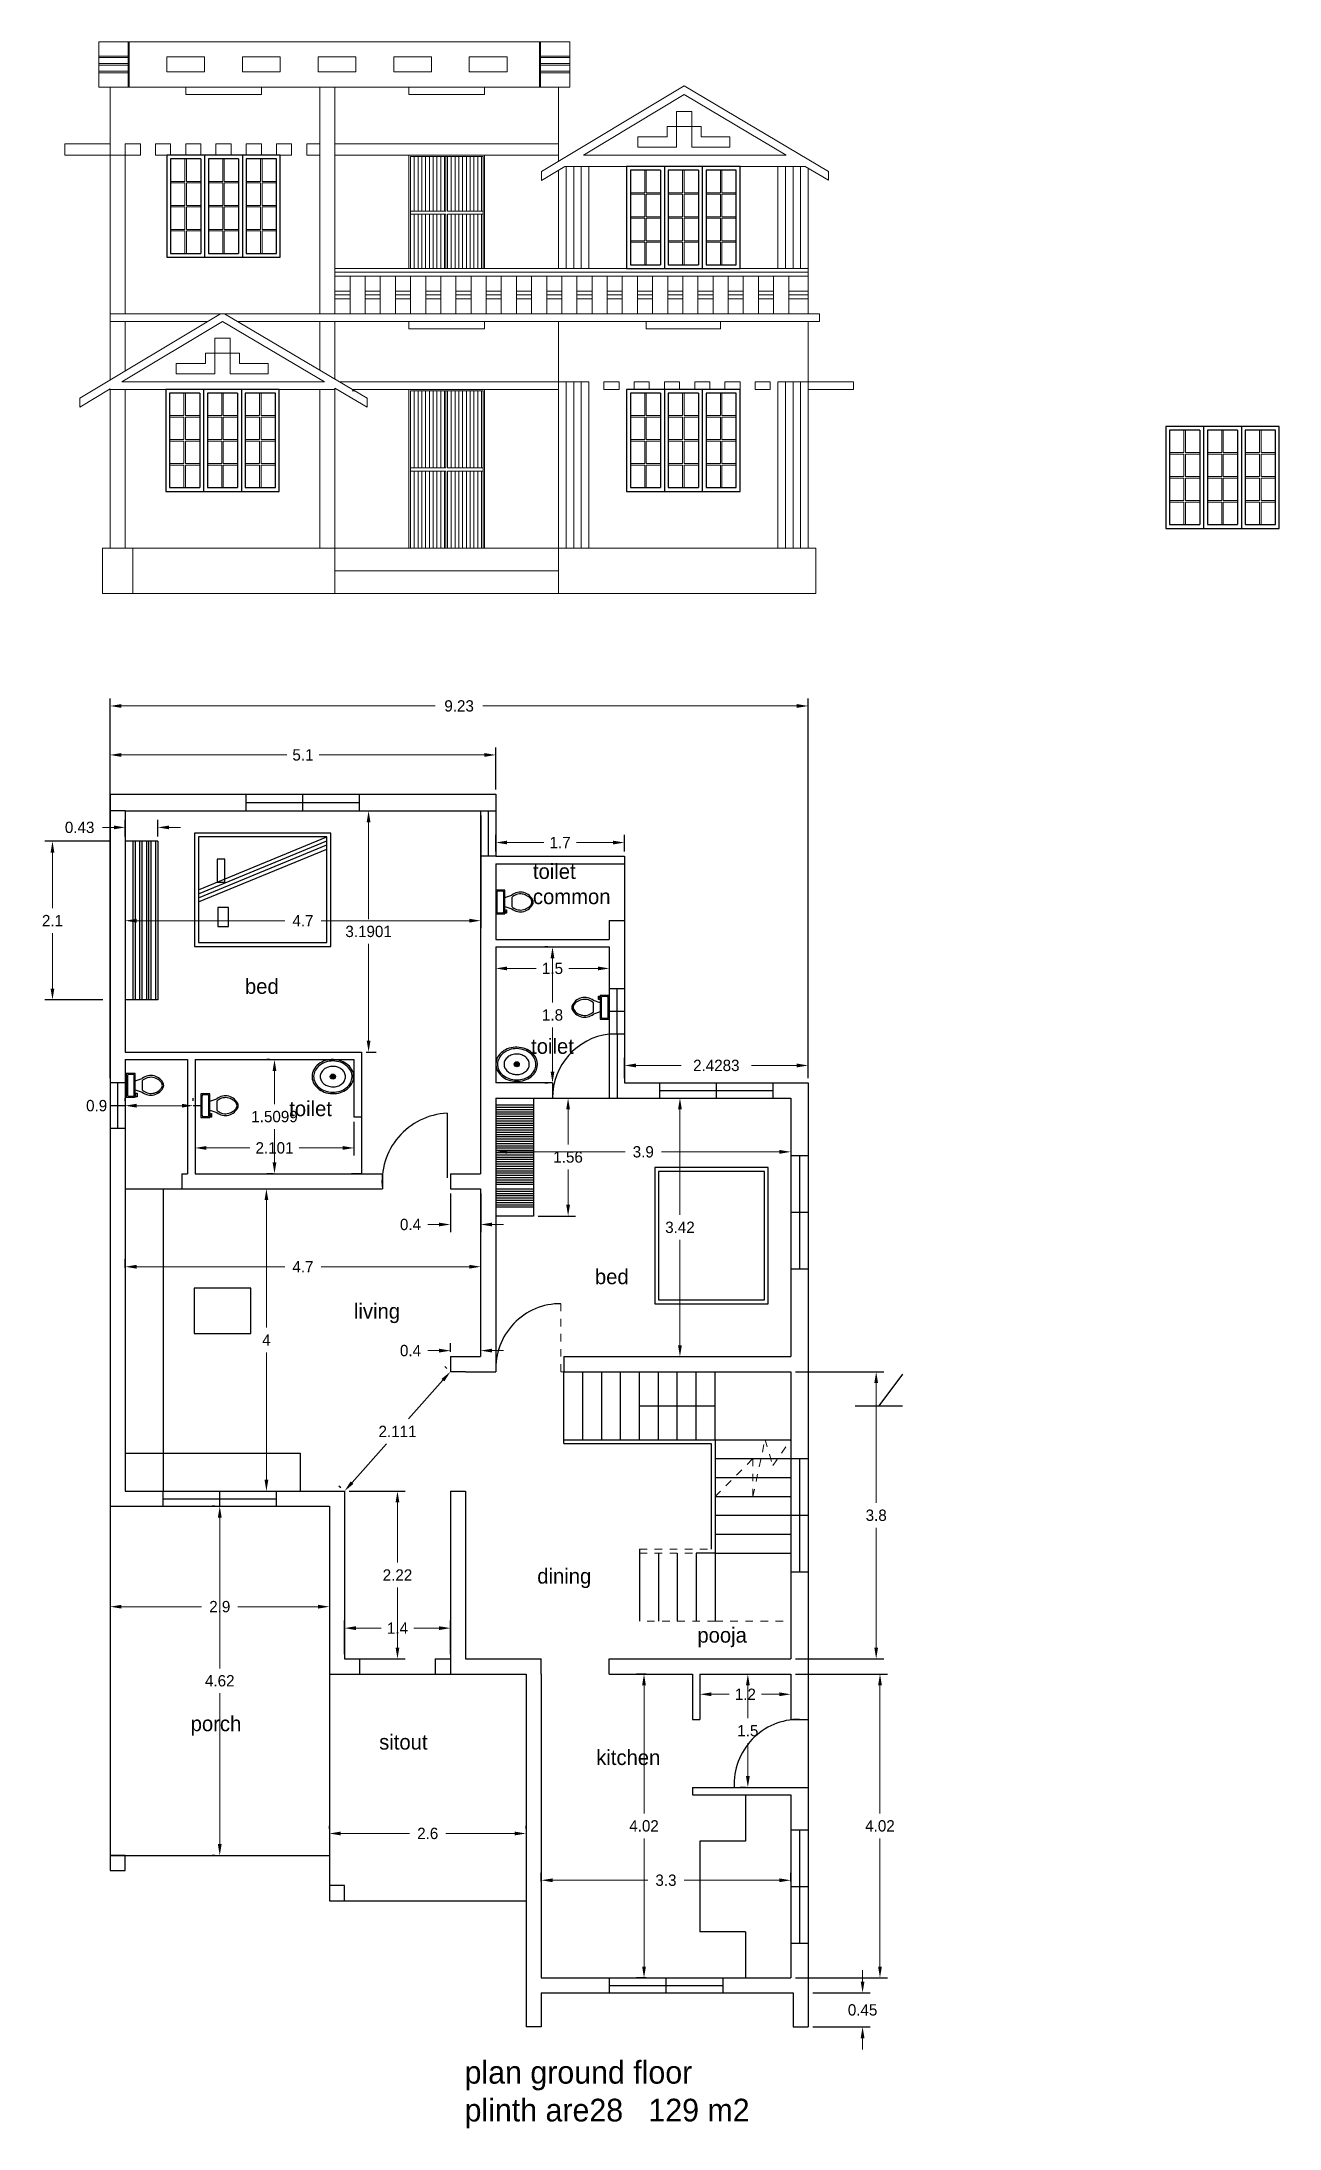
# Model space of a CAD drawing. Header units: inches. Extents: x -100 to 1476, y -184 to 112.
# Drawn here: x 1099.01 to 1115.38, y -183.83 to -156.22 of the extents above; entities that cross this region are included whole.
import ezdxf

# ---------------------------------------------------------------- set-up
doc = ezdxf.new("R2010")
doc.units = ezdxf.units.IN
doc.header["$MEASUREMENT"] = 0
doc.header["$PDMODE"] = 66
doc.linetypes.add('ACAD_ISO02W100', pattern=[15, 12, -3])
doc.dimstyles.get("Standard").update_dxf_attribs({"dimtxt": 0.15, "dimasz": 0.15, "dimexe": 0.1, "dimexo": 0.0625, "dimgap": 0.09, "dimtad": 0, "dimtih": 1, "dimtoh": 1, "dimdec": 4, "dimdsep": 46, "dimtxsty": 'Standard', "dimcen": 0.09, "dimadec": 0, "dimazin": 0, "dimtfac": 1, "dimtdec": 4, "dimtofl": 0, "dimtmove": 0, "dimatfit": 3, "dimfxl": 0, "dimtolj": 1, "dimtzin": 0, "dimlwd": 15, "dimarcsym": 0})

msp = doc.modelspace()

# ---------------------------------------------------------------- texts
at = {"attachment_point": 1}
for s, insert, char_height, width in [('{\\fVani|b0|i0|c0|p34;toilet\\Pcommon}', (1105.50907, -167.09475), 0.2, 3.5819957), ('{\\fVani|b0|i0|c0|p34;bed}', (1101.70148, -168.61535), 0.2, 3.5819957), ('{\\fVani|b0|i0|c0|p34;toilet}', (1105.4853, -169.40837), 0.2, 3.5819957), ('{\\fVani|b0|i0|c0|p34;toilet}', (1102.28646, -170.23343), 0.2, 3.5819957), ('{\\fVani|b0|i0|c0|p34;bed}', (1106.329, -172.45676), 0.2, 3.5819957), ('{\\fVani|b0|i0|c0|p34;living}', (1103.14223, -172.91276), 0.2, 3.5819957), ('{\\fVani|b0|i0|c0|p34;dining}', (1105.5665, -176.41843), 0.2, 3.5819957), ('{\\fVani|b0|i0|c0|p34;pooja}', (1107.68349, -177.19977), 0.2, 3.5819957), ('{\\fVani|b0|i0|c0|p34;porch}', (1100.98354, -178.37134), 0.2, 3.5819957), ('{\\fVani|b0|i0|c0|p34;sitout}', (1103.47579, -178.61475), 0.2, 3.5819957), ('{\\fVani|b0|i0|c0|p34;kitchen}', (1106.34608, -178.81885), 0.2, 3.5819957), ('{\\fVani|b0|i0|c0|p34;plan ground floor \\P\\fVijaya|b0|i0|c0|p34;plinth are28   129\\fVani|b0|i0|c0|p34; m2}', (1104.6052, -182.93475), 0.3, 5.2443562)]:
    msp.add_mtext(s, dxfattribs=dict(at, insert=insert, char_height=char_height, width=width))

# ---------------------------------------------------------------- blocks, each defined once
blk = doc.blocks.new('*D374')
at = {"color": 0, "lineweight": -2, "transparency": 16777216}
for p, q in [((1105.018, -170.257), (1105.018, -171.006)), ((1108.918, -170.257), (1108.918, -171.006))]:
    blk.add_line(p, q, dxfattribs=at)
at = {"color": 0, "lineweight": 15, "transparency": 16777216}
for p, q in [((1105.168, -170.906), (1106.728, -170.906)), ((1108.768, -170.906), (1107.208, -170.906))]:
    blk.add_line(p, q, dxfattribs=at)
at = {"color": 0, "linetype": 'ByBlock', "lineweight": 18, "ltscale": 3, "transparency": 16777216}
for points in [[(1105.168, -170.881), (1105.168, -170.931), (1105.018, -170.906)], [(1108.768, -170.931), (1108.768, -170.881), (1108.918, -170.906)]]:
    blk.add_solid(points, dxfattribs=at)
at = {"layer": 'Defpoints', "color": 0, "linetype": 'ByBlock', "lineweight": 18, "transparency": 16777216}
for p in [(1105.018, -170.195), (1108.918, -170.195), (1108.918, -170.906)]:
    blk.add_point(p, dxfattribs=at)
at = {"color": 0, "linetype": 'ByBlock', "ltscale": 3, "transparency": 16777216, "insert": (1106.968, -170.906), "char_height": 0.15, "attachment_point": 5}
blk.add_mtext('\\A1;3.9', dxfattribs=at)
blk = doc.blocks.new('*D375')
at = {"color": 0, "lineweight": -2, "transparency": 16777216}
for p, q in [((1107.03, -170.195), (1107.553, -170.195)), ((1107.03, -173.615), (1107.553, -173.615))]:
    blk.add_line(p, q, dxfattribs=at)
at = {"color": 0, "lineweight": 15, "transparency": 16777216}
for p, q in [((1107.453, -170.345), (1107.453, -171.74)), ((1107.453, -173.465), (1107.453, -172.07))]:
    blk.add_line(p, q, dxfattribs=at)
at = {"color": 0, "linetype": 'ByBlock', "lineweight": 18, "ltscale": 3, "transparency": 16777216}
for points in [[(1107.478, -170.345), (1107.428, -170.345), (1107.453, -170.195)], [(1107.428, -173.465), (1107.478, -173.465), (1107.453, -173.615)]]:
    blk.add_solid(points, dxfattribs=at)
at = {"layer": 'Defpoints', "color": 0, "linetype": 'ByBlock', "lineweight": 18, "transparency": 16777216}
for p in [(1106.968, -170.195), (1106.968, -173.615), (1107.453, -173.615)]:
    blk.add_point(p, dxfattribs=at)
at = {"color": 0, "linetype": 'ByBlock', "ltscale": 3, "transparency": 16777216, "insert": (1107.453, -171.905), "char_height": 0.15, "attachment_point": 5}
blk.add_mtext('\\A1;3.42', dxfattribs=at)
blk = doc.blocks.new('*D376')
at = {"color": 0, "lineweight": -2, "transparency": 16777216}
for p, q in [((1101.88, -171.395), (1102.085, -171.395)), ((1101.88, -175.395), (1102.085, -175.395))]:
    blk.add_line(p, q, dxfattribs=at)
at = {"color": 0, "lineweight": 15, "transparency": 16777216}
for p, q in [((1101.985, -171.545), (1101.985, -173.23)), ((1101.985, -175.245), (1101.985, -173.56))]:
    blk.add_line(p, q, dxfattribs=at)
at = {"color": 0, "linetype": 'ByBlock', "lineweight": 18, "ltscale": 3, "transparency": 16777216}
for points in [[(1102.01, -171.545), (1101.96, -171.545), (1101.985, -171.395)], [(1101.96, -175.245), (1102.01, -175.245), (1101.985, -175.395)]]:
    blk.add_solid(points, dxfattribs=at)
at = {"layer": 'Defpoints', "color": 0, "linetype": 'ByBlock', "lineweight": 18, "transparency": 16777216}
for p in [(1101.818, -171.395), (1101.818, -175.395), (1101.985, -175.395)]:
    blk.add_point(p, dxfattribs=at)
at = {"color": 0, "linetype": 'ByBlock', "ltscale": 3, "transparency": 16777216, "insert": (1101.985, -173.395), "char_height": 0.15, "attachment_point": 5}
blk.add_mtext('\\A1;4', dxfattribs=at)
blk = doc.blocks.new('*D377')
at = {"color": 0, "lineweight": -2, "transparency": 16777216}
for p, q in [((1099.918, -175.657), (1099.918, -177.024)), ((1102.818, -175.657), (1102.818, -177.024))]:
    blk.add_line(p, q, dxfattribs=at)
at = {"color": 0, "lineweight": 15, "transparency": 16777216}
for p, q in [((1100.068, -176.924), (1101.128, -176.924)), ((1102.668, -176.924), (1101.608, -176.924))]:
    blk.add_line(p, q, dxfattribs=at)
at = {"color": 0, "linetype": 'ByBlock', "lineweight": 18, "ltscale": 3, "transparency": 16777216}
for points in [[(1100.068, -176.899), (1100.068, -176.949), (1099.918, -176.924)], [(1102.668, -176.949), (1102.668, -176.899), (1102.818, -176.924)]]:
    blk.add_solid(points, dxfattribs=at)
at = {"layer": 'Defpoints', "color": 0, "linetype": 'ByBlock', "lineweight": 18, "transparency": 16777216}
for p in [(1099.918, -175.595), (1102.818, -175.595), (1099.918, -176.924)]:
    blk.add_point(p, dxfattribs=at)
at = {"color": 0, "linetype": 'ByBlock', "ltscale": 3, "transparency": 16777216, "insert": (1101.368, -176.924), "char_height": 0.15, "attachment_point": 5}
blk.add_mtext('\\A1;2.9', dxfattribs=at)
blk = doc.blocks.new('*D378')
at = {"color": 0, "lineweight": -2, "transparency": 16777216}
for p, q in [((1103.018, -177.552), (1103.018, -177.108)), ((1104.418, -177.552), (1104.418, -177.108))]:
    blk.add_line(p, q, dxfattribs=at)
at = {"color": 0, "lineweight": 15, "transparency": 16777216}
for p, q in [((1103.168, -177.208), (1103.503, -177.208)), ((1104.268, -177.208), (1103.933, -177.208))]:
    blk.add_line(p, q, dxfattribs=at)
at = {"color": 0, "linetype": 'ByBlock', "lineweight": 18, "ltscale": 3, "transparency": 16777216}
for points in [[(1103.168, -177.183), (1103.168, -177.233), (1103.018, -177.208)], [(1104.268, -177.233), (1104.268, -177.183), (1104.418, -177.208)]]:
    blk.add_solid(points, dxfattribs=at)
at = {"layer": 'Defpoints', "color": 0, "linetype": 'ByBlock', "lineweight": 18, "transparency": 16777216}
for p in [(1103.018, -177.208), (1103.018, -177.615), (1104.418, -177.615)]:
    blk.add_point(p, dxfattribs=at)
at = {"color": 0, "linetype": 'ByBlock', "ltscale": 3, "transparency": 16777216, "insert": (1103.718, -177.208), "char_height": 0.15, "attachment_point": 5}
blk.add_mtext('\\A1;1.4', dxfattribs=at)
blk = doc.blocks.new('*D379')
at = {"color": 0, "lineweight": -2, "transparency": 16777216}
for p, q in [((1102.818, -179.862), (1102.818, -179.825)), ((1105.418, -179.862), (1105.418, -179.825))]:
    blk.add_line(p, q, dxfattribs=at)
at = {"color": 0, "lineweight": 15, "transparency": 16777216}
for p, q in [((1102.968, -179.925), (1103.878, -179.925)), ((1105.268, -179.925), (1104.358, -179.925))]:
    blk.add_line(p, q, dxfattribs=at)
at = {"color": 0, "linetype": 'ByBlock', "lineweight": 18, "ltscale": 3, "transparency": 16777216}
for points in [[(1102.968, -179.9), (1102.968, -179.95), (1102.818, -179.925)], [(1105.268, -179.95), (1105.268, -179.9), (1105.418, -179.925)]]:
    blk.add_solid(points, dxfattribs=at)
at = {"layer": 'Defpoints', "color": 0, "linetype": 'ByBlock', "lineweight": 18, "transparency": 16777216}
for p in [(1102.818, -179.925), (1102.818, -179.925), (1105.418, -179.925)]:
    blk.add_point(p, dxfattribs=at)
at = {"color": 0, "linetype": 'ByBlock', "ltscale": 3, "transparency": 16777216, "insert": (1104.118, -179.925), "char_height": 0.15, "attachment_point": 5}
blk.add_mtext('\\A1;2.6', dxfattribs=at)
blk = doc.blocks.new('*D380')
at = {"color": 0, "lineweight": -2, "transparency": 16777216}
for p, q in [((1107.005, -177.815), (1106.878, -177.815)), ((1107.005, -181.835), (1106.878, -181.835))]:
    blk.add_line(p, q, dxfattribs=at)
at = {"color": 0, "lineweight": 15, "transparency": 16777216}
for p, q in [((1106.978, -177.965), (1106.978, -179.66)), ((1106.978, -181.685), (1106.978, -179.99))]:
    blk.add_line(p, q, dxfattribs=at)
at = {"color": 0, "linetype": 'ByBlock', "lineweight": 18, "ltscale": 3, "transparency": 16777216}
for points in [[(1107.003, -177.965), (1106.953, -177.965), (1106.978, -177.815)], [(1106.953, -181.685), (1107.003, -181.685), (1106.978, -181.835)]]:
    blk.add_solid(points, dxfattribs=at)
at = {"layer": 'Defpoints', "color": 0, "linetype": 'ByBlock', "lineweight": 18, "transparency": 16777216}
for p in [(1107.068, -177.815), (1106.978, -181.835), (1107.068, -181.835)]:
    blk.add_point(p, dxfattribs=at)
at = {"color": 0, "linetype": 'ByBlock', "ltscale": 3, "transparency": 16777216, "insert": (1106.978, -179.825), "char_height": 0.15, "attachment_point": 5}
blk.add_mtext('\\A1;4.02', dxfattribs=at)
blk = doc.blocks.new('*D381')
at = {"color": 0, "lineweight": -2, "transparency": 16777216}
for p, q in [((1105.618, -180.562), (1105.618, -180.444)), ((1108.918, -180.562), (1108.918, -180.444))]:
    blk.add_line(p, q, dxfattribs=at)
at = {"color": 0, "lineweight": 15, "transparency": 16777216}
for p, q in [((1105.768, -180.544), (1107.028, -180.544)), ((1108.768, -180.544), (1107.508, -180.544))]:
    blk.add_line(p, q, dxfattribs=at)
at = {"color": 0, "linetype": 'ByBlock', "lineweight": 18, "ltscale": 3, "transparency": 16777216}
for points in [[(1105.768, -180.519), (1105.768, -180.569), (1105.618, -180.544)], [(1108.768, -180.569), (1108.768, -180.519), (1108.918, -180.544)]]:
    blk.add_solid(points, dxfattribs=at)
at = {"layer": 'Defpoints', "color": 0, "linetype": 'ByBlock', "lineweight": 18, "transparency": 16777216}
for p in [(1105.618, -180.544), (1105.618, -180.625), (1108.918, -180.625)]:
    blk.add_point(p, dxfattribs=at)
at = {"color": 0, "linetype": 'ByBlock', "ltscale": 3, "transparency": 16777216, "insert": (1107.268, -180.544), "char_height": 0.15, "attachment_point": 5}
blk.add_mtext('\\A1;3.3', dxfattribs=at)
blk = doc.blocks.new('*D382')
at = {"color": 0, "lineweight": -2, "transparency": 16777216}
for p, q in [((1107.718, -177.877), (1107.718, -178.183)), ((1108.918, -177.877), (1108.918, -178.183))]:
    blk.add_line(p, q, dxfattribs=at)
at = {"color": 0, "lineweight": 15, "transparency": 16777216}
for p, q in [((1107.868, -178.083), (1108.103, -178.083)), ((1108.768, -178.083), (1108.533, -178.083))]:
    blk.add_line(p, q, dxfattribs=at)
at = {"color": 0, "linetype": 'ByBlock', "lineweight": 18, "ltscale": 3, "transparency": 16777216}
for points in [[(1107.868, -178.058), (1107.868, -178.108), (1107.718, -178.083)], [(1108.768, -178.108), (1108.768, -178.058), (1108.918, -178.083)]]:
    blk.add_solid(points, dxfattribs=at)
at = {"layer": 'Defpoints', "color": 0, "linetype": 'ByBlock', "lineweight": 18, "transparency": 16777216}
for p in [(1107.718, -177.815), (1108.918, -177.815), (1108.918, -178.083)]:
    blk.add_point(p, dxfattribs=at)
at = {"color": 0, "linetype": 'ByBlock', "ltscale": 3, "transparency": 16777216, "insert": (1108.318, -178.083), "char_height": 0.15, "attachment_point": 5}
blk.add_mtext('\\A1;1.2', dxfattribs=at)
blk = doc.blocks.new('*D383')
at = {"color": 0, "lineweight": 15, "transparency": 16777216}
for p, q in [((1108.351, -177.965), (1108.351, -178.4)), ((1108.351, -179.165), (1108.351, -178.73))]:
    blk.add_line(p, q, dxfattribs=at)
at = {"color": 0, "lineweight": -2, "transparency": 16777216}
for p, q in [((1108.38, -177.815), (1108.451, -177.815)), ((1108.32, -179.315), (1108.251, -179.315))]:
    blk.add_line(p, q, dxfattribs=at)
at = {"color": 0, "linetype": 'ByBlock', "lineweight": 18, "ltscale": 3, "transparency": 16777216}
for points in [[(1108.376, -177.965), (1108.326, -177.965), (1108.351, -177.815)], [(1108.326, -179.165), (1108.376, -179.165), (1108.351, -179.315)]]:
    blk.add_solid(points, dxfattribs=at)
at = {"layer": 'Defpoints', "color": 0, "linetype": 'ByBlock', "lineweight": 18, "transparency": 16777216}
for p in [(1108.318, -177.815), (1108.351, -179.315), (1108.383, -179.315)]:
    blk.add_point(p, dxfattribs=at)
at = {"color": 0, "linetype": 'ByBlock', "ltscale": 3, "transparency": 16777216, "insert": (1108.351, -178.565), "char_height": 0.15, "attachment_point": 5}
blk.add_mtext('\\A1;1.5', dxfattribs=at)
blk = doc.blocks.new('*D384')
at = {"color": 0, "lineweight": -2, "transparency": 16777216}
for p, q in [((1100.118, -172.442), (1100.118, -172.326)), ((1104.818, -172.442), (1104.818, -172.326))]:
    blk.add_line(p, q, dxfattribs=at)
at = {"color": 0, "lineweight": 15, "transparency": 16777216}
for p, q in [((1100.268, -172.426), (1102.228, -172.426)), ((1104.668, -172.426), (1102.708, -172.426))]:
    blk.add_line(p, q, dxfattribs=at)
at = {"color": 0, "linetype": 'ByBlock', "lineweight": 18, "ltscale": 3, "transparency": 16777216}
for points in [[(1100.268, -172.401), (1100.268, -172.451), (1100.118, -172.426)], [(1104.668, -172.451), (1104.668, -172.401), (1104.818, -172.426)]]:
    blk.add_solid(points, dxfattribs=at)
at = {"layer": 'Defpoints', "color": 0, "linetype": 'ByBlock', "lineweight": 18, "transparency": 16777216}
for p in [(1100.118, -172.426), (1100.118, -172.505), (1104.818, -172.505)]:
    blk.add_point(p, dxfattribs=at)
at = {"color": 0, "linetype": 'ByBlock', "ltscale": 3, "transparency": 16777216, "insert": (1102.468, -172.426), "char_height": 0.15, "attachment_point": 5}
blk.add_mtext('\\A1;4.7', dxfattribs=at)
blk = doc.blocks.new('*D385')
at = {"color": 0, "lineweight": 15, "transparency": 16777216}
for p, q in [((1109.868, -181.885), (1109.868, -181.735)), ((1109.868, -182.635), (1109.868, -182.785))]:
    blk.add_line(p, q, dxfattribs=at)
at = {"color": 0, "lineweight": -2, "transparency": 16777216}
for p, q in [((1109.21, -182.035), (1109.968, -182.035)), ((1109.21, -182.485), (1109.968, -182.485))]:
    blk.add_line(p, q, dxfattribs=at)
at = {"color": 0, "linetype": 'ByBlock', "lineweight": 18, "ltscale": 3, "transparency": 16777216}
for points in [[(1109.843, -181.885), (1109.893, -181.885), (1109.868, -182.035)], [(1109.893, -182.635), (1109.843, -182.635), (1109.868, -182.485)]]:
    blk.add_solid(points, dxfattribs=at)
at = {"layer": 'Defpoints', "color": 0, "linetype": 'ByBlock', "lineweight": 18, "transparency": 16777216}
for p in [(1109.148, -182.035), (1109.148, -182.485), (1109.868, -182.485)]:
    blk.add_point(p, dxfattribs=at)
at = {"color": 0, "linetype": 'ByBlock', "ltscale": 3, "transparency": 16777216, "insert": (1109.868, -182.26), "char_height": 0.15, "attachment_point": 5}
blk.add_mtext('\\A1;0.45', dxfattribs=at)
blk = doc.blocks.new('*D386')
at = {"color": 0, "lineweight": -2, "transparency": 16777216}
for p, q in [((1099.918, -166.111), (1099.918, -165.554)), ((1105.018, -166.111), (1105.018, -165.554))]:
    blk.add_line(p, q, dxfattribs=at)
at = {"color": 0, "lineweight": 15, "transparency": 16777216}
for p, q in [((1100.068, -165.654), (1102.253, -165.654)), ((1104.868, -165.654), (1102.683, -165.654))]:
    blk.add_line(p, q, dxfattribs=at)
at = {"color": 0, "linetype": 'ByBlock', "lineweight": 18, "ltscale": 3, "transparency": 16777216}
for points in [[(1100.068, -165.629), (1100.068, -165.679), (1099.918, -165.654)], [(1104.868, -165.679), (1104.868, -165.629), (1105.018, -165.654)]]:
    blk.add_solid(points, dxfattribs=at)
at = {"layer": 'Defpoints', "color": 0, "linetype": 'ByBlock', "lineweight": 18, "transparency": 16777216}
for p in [(1105.018, -165.654), (1099.918, -166.174), (1105.018, -166.174)]:
    blk.add_point(p, dxfattribs=at)
at = {"color": 0, "linetype": 'ByBlock', "ltscale": 3, "transparency": 16777216, "insert": (1102.468, -165.654), "char_height": 0.15, "attachment_point": 5}
blk.add_mtext('\\A1;5.1', dxfattribs=at)
blk = doc.blocks.new('*D387')
at = {"color": 0, "lineweight": -2, "transparency": 16777216}
for p, q in [((1105.018, -166.932), (1105.018, -166.713)), ((1106.718, -166.932), (1106.718, -166.713))]:
    blk.add_line(p, q, dxfattribs=at)
at = {"color": 0, "lineweight": 15, "transparency": 16777216}
for p, q in [((1105.168, -166.813), (1105.653, -166.813)), ((1106.568, -166.813), (1106.083, -166.813))]:
    blk.add_line(p, q, dxfattribs=at)
at = {"color": 0, "linetype": 'ByBlock', "lineweight": 18, "ltscale": 3, "transparency": 16777216}
for points in [[(1105.168, -166.788), (1105.168, -166.838), (1105.018, -166.813)], [(1106.568, -166.838), (1106.568, -166.788), (1106.718, -166.813)]]:
    blk.add_solid(points, dxfattribs=at)
at = {"layer": 'Defpoints', "color": 0, "linetype": 'ByBlock', "lineweight": 18, "transparency": 16777216}
for p in [(1105.018, -166.995), (1106.718, -166.813), (1106.718, -166.995)]:
    blk.add_point(p, dxfattribs=at)
at = {"color": 0, "linetype": 'ByBlock', "ltscale": 3, "transparency": 16777216, "insert": (1105.868, -166.813), "char_height": 0.15, "attachment_point": 5}
blk.add_mtext('\\A1;1.7', dxfattribs=at)
blk = doc.blocks.new('*D388')
at = {"color": 0, "lineweight": -2, "transparency": 16777216}
for p, q in [((1106.72, -169.932), (1106.72, -169.663)), ((1109.148, -169.932), (1109.148, -169.663))]:
    blk.add_line(p, q, dxfattribs=at)
at = {"color": 0, "lineweight": 15, "transparency": 16777216}
for p, q in [((1106.87, -169.763), (1107.469, -169.763)), ((1108.998, -169.763), (1108.399, -169.763))]:
    blk.add_line(p, q, dxfattribs=at)
at = {"color": 0, "linetype": 'ByBlock', "lineweight": 18, "ltscale": 3, "transparency": 16777216}
for points in [[(1106.87, -169.738), (1106.87, -169.788), (1106.72, -169.763)], [(1108.998, -169.788), (1108.998, -169.738), (1109.148, -169.763)]]:
    blk.add_solid(points, dxfattribs=at)
at = {"layer": 'Defpoints', "color": 0, "linetype": 'ByBlock', "lineweight": 18, "transparency": 16777216}
for p in [(1109.148, -169.763), (1106.72, -169.995), (1109.148, -169.995)]:
    blk.add_point(p, dxfattribs=at)
at = {"color": 0, "linetype": 'ByBlock', "ltscale": 3, "transparency": 16777216, "insert": (1107.934, -169.763), "char_height": 0.15, "attachment_point": 5}
blk.add_mtext('\\A1;2.4283', dxfattribs=at)
blk = doc.blocks.new('*D389')
at = {"color": 0, "lineweight": -2, "transparency": 16777216}
for p, q in [((1099.918, -169.932), (1099.918, -164.906)), ((1109.148, -169.932), (1109.148, -164.906))]:
    blk.add_line(p, q, dxfattribs=at)
at = {"color": 0, "lineweight": 15, "transparency": 16777216}
for p, q in [((1100.068, -165.006), (1104.218, -165.006)), ((1108.998, -165.006), (1104.848, -165.006))]:
    blk.add_line(p, q, dxfattribs=at)
at = {"color": 0, "linetype": 'ByBlock', "lineweight": 18, "ltscale": 3, "transparency": 16777216}
for points in [[(1100.068, -164.981), (1100.068, -165.031), (1099.918, -165.006)], [(1108.998, -165.031), (1108.998, -164.981), (1109.148, -165.006)]]:
    blk.add_solid(points, dxfattribs=at)
at = {"layer": 'Defpoints', "color": 0, "linetype": 'ByBlock', "lineweight": 18, "transparency": 16777216}
for p in [(1099.918, -165.006), (1099.918, -169.995), (1109.148, -169.995)]:
    blk.add_point(p, dxfattribs=at)
at = {"color": 0, "linetype": 'ByBlock', "ltscale": 3, "transparency": 16777216, "insert": (1104.533, -165.006), "char_height": 0.15, "attachment_point": 5}
blk.add_mtext('\\A1;9.23', dxfattribs=at)
blk = doc.blocks.new('*D390')
at = {"color": 0, "lineweight": -2, "transparency": 16777216}
for p, q in [((1108.98, -173.815), (1110.148, -173.815)), ((1108.98, -177.615), (1110.148, -177.615))]:
    blk.add_line(p, q, dxfattribs=at)
at = {"color": 0, "lineweight": 15, "transparency": 16777216}
for p, q in [((1110.048, -173.965), (1110.048, -175.55)), ((1110.048, -177.465), (1110.048, -175.88))]:
    blk.add_line(p, q, dxfattribs=at)
at = {"color": 0, "linetype": 'ByBlock', "lineweight": 18, "ltscale": 3, "transparency": 16777216}
for points in [[(1110.073, -173.965), (1110.023, -173.965), (1110.048, -173.815)], [(1110.023, -177.465), (1110.073, -177.465), (1110.048, -177.615)]]:
    blk.add_solid(points, dxfattribs=at)
at = {"layer": 'Defpoints', "color": 0, "linetype": 'ByBlock', "lineweight": 18, "transparency": 16777216}
for p in [(1108.918, -173.815), (1108.918, -177.615), (1110.048, -177.615)]:
    blk.add_point(p, dxfattribs=at)
at = {"color": 0, "linetype": 'ByBlock', "ltscale": 3, "transparency": 16777216, "insert": (1110.048, -175.715), "char_height": 0.15, "attachment_point": 5}
blk.add_mtext('\\A1;3.8', dxfattribs=at)
blk = doc.blocks.new('*D391')
at = {"color": 0, "lineweight": -2, "transparency": 16777216}
for p, q in [((1108.98, -177.815), (1110.198, -177.815)), ((1108.98, -181.835), (1110.198, -181.835))]:
    blk.add_line(p, q, dxfattribs=at)
at = {"color": 0, "lineweight": 15, "transparency": 16777216}
for p, q in [((1110.098, -177.965), (1110.098, -179.66)), ((1110.098, -181.685), (1110.098, -179.99))]:
    blk.add_line(p, q, dxfattribs=at)
at = {"color": 0, "linetype": 'ByBlock', "lineweight": 18, "ltscale": 3, "transparency": 16777216}
for points in [[(1110.123, -177.965), (1110.073, -177.965), (1110.098, -177.815)], [(1110.073, -181.685), (1110.123, -181.685), (1110.098, -181.835)]]:
    blk.add_solid(points, dxfattribs=at)
at = {"layer": 'Defpoints', "color": 0, "linetype": 'ByBlock', "lineweight": 18, "transparency": 16777216}
for p in [(1108.918, -177.815), (1108.918, -181.835), (1110.098, -181.835)]:
    blk.add_point(p, dxfattribs=at)
at = {"color": 0, "linetype": 'ByBlock', "ltscale": 3, "transparency": 16777216, "insert": (1110.098, -179.825), "char_height": 0.15, "attachment_point": 5}
blk.add_mtext('\\A1;4.02', dxfattribs=at)
blk = doc.blocks.new('*D372')
at = {"color": 0, "lineweight": -2, "transparency": 16777216}
for p, q in [((1103.08, -175.395), (1103.818, -175.395)), ((1103.08, -177.615), (1103.818, -177.615))]:
    blk.add_line(p, q, dxfattribs=at)
at = {"color": 0, "lineweight": 15, "transparency": 16777216}
for p, q in [((1103.718, -175.545), (1103.718, -176.34)), ((1103.718, -177.465), (1103.718, -176.67))]:
    blk.add_line(p, q, dxfattribs=at)
at = {"color": 0, "linetype": 'ByBlock', "lineweight": 18, "ltscale": 3, "transparency": 16777216}
for points in [[(1103.743, -175.545), (1103.693, -175.545), (1103.718, -175.395)], [(1103.693, -177.465), (1103.743, -177.465), (1103.718, -177.615)]]:
    blk.add_solid(points, dxfattribs=at)
at = {"layer": 'Defpoints', "color": 0, "linetype": 'ByBlock', "lineweight": 18, "transparency": 16777216}
for p in [(1103.018, -175.395), (1103.718, -175.395), (1103.018, -177.615)]:
    blk.add_point(p, dxfattribs=at)
at = {"color": 0, "linetype": 'ByBlock', "ltscale": 3, "transparency": 16777216, "insert": (1103.718, -176.505), "char_height": 0.15, "attachment_point": 5}
blk.add_mtext('\\A1;2.22', dxfattribs=at)
blk = doc.blocks.new('*D392')
at = {"color": 0, "lineweight": 15, "transparency": 16777216}
for p, q in [((1104.318, -173.927), (1103.864, -174.44)), ((1103.117, -175.282), (1103.572, -174.77))]:
    blk.add_line(p, q, dxfattribs=at)
at = {"color": 0, "lineweight": -2, "transparency": 16777216}
for p, q in [((1104.371, -173.773), (1104.343, -173.748)), ((1102.971, -175.353), (1102.943, -175.328))]:
    blk.add_line(p, q, dxfattribs=at)
at = {"color": 0, "linetype": 'ByBlock', "lineweight": 18, "ltscale": 3, "transparency": 16777216}
for points in [[(1104.337, -173.944), (1104.3, -173.91), (1104.418, -173.815)], [(1103.099, -175.266), (1103.136, -175.299), (1103.018, -175.395)]]:
    blk.add_solid(points, dxfattribs=at)
at = {"layer": 'Defpoints', "color": 0, "linetype": 'ByBlock', "lineweight": 18, "transparency": 16777216}
for p in [(1104.418, -173.815), (1104.418, -173.815), (1103.018, -175.395)]:
    blk.add_point(p, dxfattribs=at)
at = {"color": 0, "linetype": 'ByBlock', "ltscale": 3, "transparency": 16777216, "insert": (1103.718, -174.605), "char_height": 0.15, "attachment_point": 5}
blk.add_mtext('\\A1;2.111', dxfattribs=at)
blk = doc.blocks.new('*D393')
at = {"color": 0, "lineweight": 15, "transparency": 16777216}
for p, q in [((1104.268, -173.536), (1104.118, -173.536)), ((1104.968, -173.536), (1105.118, -173.536))]:
    blk.add_line(p, q, dxfattribs=at)
at = {"color": 0, "lineweight": -2, "transparency": 16777216}
for p, q in [((1104.418, -173.552), (1104.418, -173.436)), ((1104.818, -173.552), (1104.818, -173.436))]:
    blk.add_line(p, q, dxfattribs=at)
at = {"color": 0, "linetype": 'ByBlock', "lineweight": 18, "ltscale": 3, "transparency": 16777216}
for points in [[(1104.268, -173.561), (1104.268, -173.511), (1104.418, -173.536)], [(1104.968, -173.511), (1104.968, -173.561), (1104.818, -173.536)]]:
    blk.add_solid(points, dxfattribs=at)
at = {"layer": 'Defpoints', "color": 0, "linetype": 'ByBlock', "lineweight": 18, "transparency": 16777216}
for p in [(1104.418, -173.536), (1104.418, -173.615), (1104.818, -173.615)]:
    blk.add_point(p, dxfattribs=at)
at = {"color": 0, "linetype": 'ByBlock', "ltscale": 3, "transparency": 16777216, "insert": (1103.89, -173.536), "char_height": 0.15, "attachment_point": 5}
blk.add_mtext('\\A1;0.4', dxfattribs=at)
blk = doc.blocks.new('Sink - Oval top')
for p, q in [((-1, 0), (1, 0)), ((0, 1), (0, -1))]:
    blk.add_line(p, q)
at = {"linetype": 'Continuous'}
for points in [[(-12.2, 0.4, 0.117634), (-11.5, -3.4, 0.104469), (-8.9, -6.8, 0.090016), (-5.1, -9.1, 0.08192), (-0.3, -10, 0.08192), (4.5, -9.4, 0.090016), (8.4, -7.4, 0.104469), (11.2, -4.1, 0.117634), (12.2, -0.4, 0.117634), (11.5, 3.4, 0.104469), (8.9, 6.8, 0.090016), (5.1, 9.1, 0.08192), (0.3, 10, 0.08192), (-4.5, 9.4, 0.090016), (-8.4, 7.4, 0.104469), (-11.2, 4.1, 0.117634)], [(-11.3, 0.2, 0.118622), (-10.5, -3.3, 0.104678), (-8.1, -6.4, 0.089562), (-4.5, -8.4, 0.081185), (-0.1, -9.2, 0.081185), (4.3, -8.5, 0.089562), (7.9, -6.6, 0.104678), (10.4, -3.5, 0.118622), (11.3, -0.2, 0.118622), (10.5, 3.3, 0.104678), (8.1, 6.4, 0.089562), (4.5, 8.4, 0.081185), (0.1, 9.2, 0.081185), (-4.3, 8.5, 0.089562), (-7.9, 6.6, 0.104678), (-10.4, 3.5, 0.118622)], [(-7.4, 0.1, 0.118283), (-6.9, -2.2, 0.104607), (-5.3, -4.2, 0.089718), (-3, -5.5, 0.081436), (-0.1, -6, 0.081436), (2.8, -5.6, 0.089718), (5.2, -4.3, 0.104607), (6.9, -2.3, 0.118283), (7.4, -0.1, 0.118283), (6.9, 2.2, 0.104607), (5.3, 4.2, 0.089718), (3, 5.5, 0.081436), (0.1, 6, 0.081436), (-2.8, 5.6, 0.089718), (-5.2, 4.3, 0.104607), (-6.9, 2.3, 0.118283)]]:
    blk.add_lwpolyline(points, format="xyb", close=True, dxfattribs=at)
for radius in [1.5, 1]:
    blk.add_circle((0, 0), radius)
blk = doc.blocks.new('Toilet - top')
for p, q in [((-10, -8.5), (-8, -8.5)), ((-10, -9.5), (-10, -8.5)), ((-7, -9.5), (-10, -9.5)), ((-8, -8.5), (-8, -8)), ((-7, -8), (-7, -9.5)), ((-4, -8), (-6, -14)), ((4, -14), (-4, -14)), ((4, -8), (6, -14)), ((9.5, -6), (9.5, -2))]:
    blk.add_line(p, q)
blk.add_lwpolyline([(10.5, -8), (10.5, 0), (-10.5, 0), (-10.5, -8)], close=True)
for points in [[(-9.5, -2), (-9.5, -6)], [(8.5, -1), (-8.5, -1)], [(-8.5, -7), (8.5, -7)]]:
    blk.add_lwpolyline(points)
for centre, radius, start, end in [((-8.6, -1.9), 0.884, 81.8699, 188.1301), ((-8.6, -6.1), 0.884, 171.8699, 278.1301), ((3.5, -21.6), 12.2, 141.4691, 247.9714), ((4.2, -21.8), 11.3, 136.3677, 238.9468), ((-3.5, -21.6), 12.2, 292.0284, 38.5307), ((-4.2, -21.8), 11.3, 301.053, 43.6321), ((8.6, -1.9), 0.884, 351.8699, 98.1301), ((8.6, -6.1), 0.884, 261.8699, 8.1301), ((0, -27.9), 4, 245.7318, 294.2682), ((0, -29), 4, 254.8605, 285.1395)]:
    blk.add_arc(centre, radius, start, end)
blk = doc.blocks.new('*D394')
at = {"color": 0, "lineweight": -2, "transparency": 16777216}
for p, q in [((1105.58, -170.195), (1106.074, -170.195)), ((1105.58, -171.755), (1106.074, -171.755))]:
    blk.add_line(p, q, dxfattribs=at)
at = {"color": 0, "lineweight": 15, "transparency": 16777216}
for p, q in [((1105.974, -170.345), (1105.974, -170.81)), ((1105.974, -171.605), (1105.974, -171.14))]:
    blk.add_line(p, q, dxfattribs=at)
at = {"color": 0, "linetype": 'ByBlock', "lineweight": 18, "ltscale": 3, "transparency": 16777216}
for points in [[(1105.999, -170.345), (1105.949, -170.345), (1105.974, -170.195)], [(1105.949, -171.605), (1105.999, -171.605), (1105.974, -171.755)]]:
    blk.add_solid(points, dxfattribs=at)
at = {"layer": 'Defpoints', "color": 0, "linetype": 'ByBlock', "lineweight": 18, "transparency": 16777216}
for p in [(1105.518, -170.195), (1105.518, -171.755), (1105.974, -171.755)]:
    blk.add_point(p, dxfattribs=at)
at = {"color": 0, "linetype": 'ByBlock', "ltscale": 3, "transparency": 16777216, "insert": (1105.974, -170.975), "char_height": 0.15, "attachment_point": 5}
blk.add_mtext('\\A1;1.56', dxfattribs=at)
blk = doc.blocks.new('*D373')
at = {"color": 0, "lineweight": -2, "transparency": 16777216}
for p, q in [((1099.918, -166.796), (1099.056, -166.796)), ((1099.821, -168.896), (1099.056, -168.896))]:
    blk.add_line(p, q, dxfattribs=at)
at = {"color": 0, "lineweight": 15, "transparency": 16777216}
for p, q in [((1099.156, -166.946), (1099.156, -167.681)), ((1099.156, -168.746), (1099.156, -168.011))]:
    blk.add_line(p, q, dxfattribs=at)
at = {"color": 0, "linetype": 'ByBlock', "lineweight": 18, "ltscale": 3, "transparency": 16777216}
for points in [[(1099.181, -166.946), (1099.131, -166.946), (1099.156, -166.796)], [(1099.131, -168.746), (1099.181, -168.746), (1099.156, -168.896)]]:
    blk.add_solid(points, dxfattribs=at)
at = {"layer": 'Defpoints', "color": 0, "linetype": 'ByBlock', "lineweight": 18, "transparency": 16777216}
for p in [(1099.98, -166.796), (1099.156, -168.896), (1099.884, -168.896)]:
    blk.add_point(p, dxfattribs=at)
at = {"color": 0, "linetype": 'ByBlock', "ltscale": 3, "transparency": 16777216, "insert": (1099.156, -167.846), "char_height": 0.15, "attachment_point": 5}
blk.add_mtext('\\A1;2.1', dxfattribs=at)
blk = doc.blocks.new('*D395')
at = {"color": 0, "lineweight": -2, "transparency": 16777216}
for p, q in [((1100.118, -166.457), (1100.118, -167.947)), ((1104.818, -166.457), (1104.818, -167.947))]:
    blk.add_line(p, q, dxfattribs=at)
at = {"color": 0, "lineweight": 15, "transparency": 16777216}
for p, q in [((1100.268, -167.847), (1102.228, -167.847)), ((1104.668, -167.847), (1102.708, -167.847))]:
    blk.add_line(p, q, dxfattribs=at)
at = {"color": 0, "linetype": 'ByBlock', "lineweight": 18, "ltscale": 3, "transparency": 16777216}
for points in [[(1100.268, -167.822), (1100.268, -167.872), (1100.118, -167.847)], [(1104.668, -167.872), (1104.668, -167.822), (1104.818, -167.847)]]:
    blk.add_solid(points, dxfattribs=at)
at = {"layer": 'Defpoints', "color": 0, "linetype": 'ByBlock', "lineweight": 18, "transparency": 16777216}
for p in [(1100.118, -166.395), (1104.818, -166.395), (1104.818, -167.847)]:
    blk.add_point(p, dxfattribs=at)
at = {"color": 0, "linetype": 'ByBlock', "ltscale": 3, "transparency": 16777216, "insert": (1102.468, -167.847), "char_height": 0.15, "attachment_point": 5}
blk.add_mtext('\\A1;4.7', dxfattribs=at)
blk = doc.blocks.new('*D396')
at = {"color": 0, "lineweight": -2, "transparency": 16777216}
for p, q in [((1105.705, -168.195), (1105.668, -168.195)), ((1105.705, -169.995), (1105.668, -169.995))]:
    blk.add_line(p, q, dxfattribs=at)
at = {"color": 0, "lineweight": 15, "transparency": 16777216}
for p, q in [((1105.768, -168.345), (1105.768, -168.93)), ((1105.768, -169.845), (1105.768, -169.26))]:
    blk.add_line(p, q, dxfattribs=at)
at = {"color": 0, "linetype": 'ByBlock', "lineweight": 18, "ltscale": 3, "transparency": 16777216}
for points in [[(1105.793, -168.345), (1105.743, -168.345), (1105.768, -168.195)], [(1105.743, -169.845), (1105.793, -169.845), (1105.768, -169.995)]]:
    blk.add_solid(points, dxfattribs=at)
at = {"layer": 'Defpoints', "color": 0, "linetype": 'ByBlock', "lineweight": 18, "transparency": 16777216}
for p in [(1105.768, -168.195), (1105.768, -168.195), (1105.768, -169.995)]:
    blk.add_point(p, dxfattribs=at)
at = {"color": 0, "linetype": 'ByBlock', "ltscale": 3, "transparency": 16777216, "insert": (1105.768, -169.095), "char_height": 0.15, "attachment_point": 5}
blk.add_mtext('\\A1;1.8', dxfattribs=at)
blk = doc.blocks.new('*D397')
at = {"color": 0, "lineweight": -2, "transparency": 16777216}
for p, q in [((1105.018, -168.257), (1105.018, -168.579)), ((1106.518, -168.257), (1106.518, -168.579))]:
    blk.add_line(p, q, dxfattribs=at)
at = {"color": 0, "lineweight": 15, "transparency": 16777216}
for p, q in [((1105.168, -168.479), (1105.553, -168.479)), ((1106.368, -168.479), (1105.983, -168.479))]:
    blk.add_line(p, q, dxfattribs=at)
at = {"color": 0, "linetype": 'ByBlock', "lineweight": 18, "ltscale": 3, "transparency": 16777216}
for points in [[(1105.168, -168.454), (1105.168, -168.504), (1105.018, -168.479)], [(1106.368, -168.504), (1106.368, -168.454), (1106.518, -168.479)]]:
    blk.add_solid(points, dxfattribs=at)
at = {"layer": 'Defpoints', "color": 0, "linetype": 'ByBlock', "lineweight": 18, "transparency": 16777216}
for p in [(1105.018, -168.195), (1106.518, -168.195), (1105.018, -168.479)]:
    blk.add_point(p, dxfattribs=at)
at = {"color": 0, "linetype": 'ByBlock', "ltscale": 3, "transparency": 16777216, "insert": (1105.768, -168.479), "char_height": 0.15, "attachment_point": 5}
blk.add_mtext('\\A1;1.5', dxfattribs=at)
blk = doc.blocks.new('*D398')
at = {"color": 0, "lineweight": 15, "transparency": 16777216}
for p, q in [((1099.968, -166.613), (1099.818, -166.613)), ((1100.698, -166.613), (1100.848, -166.613))]:
    blk.add_line(p, q, dxfattribs=at)
at = {"color": 0, "lineweight": -2, "transparency": 16777216}
for p, q in [((1100.118, -166.732), (1100.118, -166.513)), ((1100.548, -166.732), (1100.548, -166.513))]:
    blk.add_line(p, q, dxfattribs=at)
at = {"color": 0, "linetype": 'ByBlock', "lineweight": 18, "ltscale": 3, "transparency": 16777216}
for points in [[(1099.968, -166.638), (1099.968, -166.588), (1100.118, -166.613)], [(1100.698, -166.588), (1100.698, -166.638), (1100.548, -166.613)]]:
    blk.add_solid(points, dxfattribs=at)
at = {"layer": 'Defpoints', "color": 0, "linetype": 'ByBlock', "lineweight": 18, "transparency": 16777216}
for p in [(1100.118, -166.613), (1100.118, -166.795), (1100.548, -166.795)]:
    blk.add_point(p, dxfattribs=at)
at = {"color": 0, "linetype": 'ByBlock', "ltscale": 3, "transparency": 16777216, "insert": (1099.515, -166.613), "char_height": 0.15, "attachment_point": 5}
blk.add_mtext('\\A1;0.43', dxfattribs=at)
blk = doc.blocks.new('*D399')
at = {"color": 0, "lineweight": -2, "transparency": 16777216}
for p, q in [((1102.029, -169.685), (1101.992, -169.685)), ((1102.075, -171.195), (1101.992, -171.195))]:
    blk.add_line(p, q, dxfattribs=at)
at = {"color": 0, "lineweight": 15, "transparency": 16777216}
for p, q in [((1102.092, -169.835), (1102.092, -170.275)), ((1102.092, -171.045), (1102.092, -170.605))]:
    blk.add_line(p, q, dxfattribs=at)
at = {"color": 0, "linetype": 'ByBlock', "lineweight": 18, "ltscale": 3, "transparency": 16777216}
for points in [[(1102.117, -169.835), (1102.067, -169.835), (1102.092, -169.685)], [(1102.067, -171.045), (1102.117, -171.045), (1102.092, -171.195)]]:
    blk.add_solid(points, dxfattribs=at)
at = {"layer": 'Defpoints', "color": 0, "linetype": 'ByBlock', "lineweight": 18, "transparency": 16777216}
for p in [(1102.092, -169.685), (1102.092, -169.685), (1102.137, -171.195)]:
    blk.add_point(p, dxfattribs=at)
at = {"color": 0, "linetype": 'ByBlock', "ltscale": 3, "transparency": 16777216, "insert": (1102.092, -170.44), "char_height": 0.15, "attachment_point": 5}
blk.add_mtext('\\A1;1.5099', dxfattribs=at)
blk = doc.blocks.new('*D400')
at = {"color": 0, "lineweight": 15, "transparency": 16777216}
for p, q in [((1100.118, -170.295), (1099.968, -170.295)), ((1100.868, -170.295), (1100.268, -170.295))]:
    blk.add_line(p, q, dxfattribs=at)
at = {"color": 0, "lineweight": -2, "transparency": 16777216}
for p, q in [((1100.118, -170.232), (1100.118, -170.195)), ((1101.018, -170.232), (1101.018, -170.195))]:
    blk.add_line(p, q, dxfattribs=at)
at = {"color": 0, "linetype": 'ByBlock', "lineweight": 18, "ltscale": 3, "transparency": 16777216}
for points in [[(1100.268, -170.27), (1100.268, -170.32), (1100.118, -170.295)], [(1100.868, -170.32), (1100.868, -170.27), (1101.018, -170.295)]]:
    blk.add_solid(points, dxfattribs=at)
at = {"layer": 'Defpoints', "color": 0, "linetype": 'ByBlock', "lineweight": 18, "transparency": 16777216}
for p in [(1100.118, -170.295), (1100.118, -170.295), (1101.018, -170.295)]:
    blk.add_point(p, dxfattribs=at)
at = {"color": 0, "linetype": 'ByBlock', "ltscale": 3, "transparency": 16777216, "insert": (1099.74, -170.295), "char_height": 0.15, "attachment_point": 5}
blk.add_mtext('\\A1;0.9', dxfattribs=at)
blk = doc.blocks.new('*D401')
at = {"color": 0, "linetype": 'ByBlock', "lineweight": -2, "transparency": 16777216}
for p, q in [((1101.041, -170.507), (1101.041, -170.954)), ((1103.142, -170.507), (1103.142, -170.954))]:
    blk.add_line(p, q, dxfattribs=at)
at = {"color": 0, "linetype": 'ByBlock', "lineweight": 15, "transparency": 16777216}
for p, q in [((1101.191, -170.854), (1101.764, -170.854)), ((1102.992, -170.854), (1102.419, -170.854))]:
    blk.add_line(p, q, dxfattribs=at)
at = {"color": 0, "linetype": 'ByBlock', "lineweight": 18, "ltscale": 3, "transparency": 16777216}
for points in [[(1101.191, -170.829), (1101.191, -170.879), (1101.041, -170.854)], [(1102.992, -170.879), (1102.992, -170.829), (1103.142, -170.854)]]:
    blk.add_solid(points, dxfattribs=at)
at = {"layer": 'Defpoints', "color": 0, "linetype": 'ByBlock', "lineweight": 18, "transparency": 16777216}
for p in [(1101.041, -170.445), (1103.142, -170.445), (1101.041, -170.854)]:
    blk.add_point(p, dxfattribs=at)
at = {"color": 0, "linetype": 'ByBlock', "ltscale": 3, "transparency": 16777216, "insert": (1102.092, -170.854), "char_height": 0.15, "attachment_point": 5}
blk.add_mtext('\\A1;2.101', dxfattribs=at)
blk = doc.blocks.new('*D402')
at = {"color": 0, "linetype": 'ByBlock', "lineweight": -2, "transparency": 16777216}
for p, q in [((1103.305, -166.395), (1103.436, -166.395)), ((1103.305, -169.585), (1103.436, -169.585))]:
    blk.add_line(p, q, dxfattribs=at)
at = {"color": 0, "linetype": 'ByBlock', "lineweight": 15, "transparency": 16777216}
for p, q in [((1103.336, -166.545), (1103.336, -167.825)), ((1103.336, -169.435), (1103.336, -168.155))]:
    blk.add_line(p, q, dxfattribs=at)
at = {"color": 0, "linetype": 'ByBlock', "lineweight": 18, "ltscale": 3, "transparency": 16777216}
for points in [[(1103.361, -166.545), (1103.311, -166.545), (1103.336, -166.395)], [(1103.311, -169.435), (1103.361, -169.435), (1103.336, -169.585)]]:
    blk.add_solid(points, dxfattribs=at)
at = {"layer": 'Defpoints', "color": 0, "linetype": 'ByBlock', "lineweight": 18, "transparency": 16777216}
for p in [(1103.242, -166.395), (1103.336, -166.395), (1103.242, -169.585)]:
    blk.add_point(p, dxfattribs=at)
at = {"color": 0, "linetype": 'ByBlock', "ltscale": 3, "transparency": 16777216, "insert": (1103.336, -167.99), "char_height": 0.15, "attachment_point": 5}
blk.add_mtext('\\A1;3.1901', dxfattribs=at)
blk = doc.blocks.new('*D403')
at = {"color": 0, "linetype": 'ByBlock', "lineweight": -2, "transparency": 16777216}
for p, q in [((1101.305, -175.595), (1101.268, -175.595)), ((1101.305, -180.215), (1101.268, -180.215))]:
    blk.add_line(p, q, dxfattribs=at)
at = {"color": 0, "linetype": 'ByBlock', "lineweight": 15, "transparency": 16777216}
for p, q in [((1101.368, -175.745), (1101.368, -177.74)), ((1101.368, -180.065), (1101.368, -178.07))]:
    blk.add_line(p, q, dxfattribs=at)
at = {"color": 0, "linetype": 'ByBlock', "lineweight": 18, "ltscale": 3, "transparency": 16777216}
for points in [[(1101.393, -175.745), (1101.343, -175.745), (1101.368, -175.595)], [(1101.343, -180.065), (1101.393, -180.065), (1101.368, -180.215)]]:
    blk.add_solid(points, dxfattribs=at)
at = {"layer": 'Defpoints', "color": 0, "linetype": 'ByBlock', "lineweight": 18, "transparency": 16777216}
for p in [(1101.368, -175.595), (1101.368, -180.215), (1101.368, -180.215)]:
    blk.add_point(p, dxfattribs=at)
at = {"color": 0, "linetype": 'ByBlock', "ltscale": 3, "transparency": 16777216, "insert": (1101.368, -177.905), "char_height": 0.15, "attachment_point": 5}
blk.add_mtext('\\A1;4.62', dxfattribs=at)
blk = doc.blocks.new('*D404')
at = {"color": 0, "linetype": 'ByBlock', "lineweight": -2, "transparency": 16777216}
for p, q in [((1104.418, -171.457), (1104.418, -171.967)), ((1104.818, -171.457), (1104.818, -171.967))]:
    blk.add_line(p, q, dxfattribs=at)
at = {"color": 0, "linetype": 'ByBlock', "lineweight": 15, "transparency": 16777216}
for p, q in [((1104.268, -171.867), (1104.118, -171.867)), ((1104.968, -171.867), (1105.118, -171.867))]:
    blk.add_line(p, q, dxfattribs=at)
at = {"color": 0, "linetype": 'ByBlock', "lineweight": 18, "ltscale": 3, "transparency": 16777216}
for points in [[(1104.268, -171.892), (1104.268, -171.842), (1104.418, -171.867)], [(1104.968, -171.842), (1104.968, -171.892), (1104.818, -171.867)]]:
    blk.add_solid(points, dxfattribs=at)
at = {"layer": 'Defpoints', "color": 0, "linetype": 'ByBlock', "lineweight": 18, "transparency": 16777216}
for p in [(1104.418, -171.395), (1104.818, -171.395), (1104.418, -171.867)]:
    blk.add_point(p, dxfattribs=at)
at = {"color": 0, "linetype": 'ByBlock', "ltscale": 3, "transparency": 16777216, "insert": (1103.89, -171.867), "char_height": 0.15, "attachment_point": 5}
blk.add_mtext('\\A1;0.4', dxfattribs=at)

# ---------------------------------------------------------------- dimensions: what is measured, and where the dimension line sits
for base, p1, p2, picture, middle in [((1099.91795, -165.00649), (1109.14795, -169.99475), (1099.91795, -169.99475), '*D389', (1104.53295, -165.00649)), ((1105.01795, -165.65382), (1099.91795, -166.17375), (1105.01795, -166.17375), '*D386', (1102.46795, -165.65382)), ((1106.71795, -166.81327), (1105.01795, -166.99475), (1106.71795, -166.99475), '*D387', (1105.86795, -166.81327)), ((1109.14795, -169.76334), (1106.71964, -169.99475), (1109.14795, -169.99475), '*D388', (1107.93379, -169.76334)), ((1108.91795, -170.90577), (1105.01795, -170.19475), (1108.91795, -170.19475), '*D374', (1106.96795, -170.90577)), ((1100.11795, -172.42632), (1104.81795, -172.50475), (1100.11795, -172.50475), '*D384', (1102.46795, -172.42632)), ((1104.41795, -173.53644), (1104.81795, -173.61475), (1104.41795, -173.61475), '*D393', (1103.89045, -173.53644)), ((1099.91795, -176.92433), (1102.81795, -175.59475), (1099.91795, -175.59475), '*D377', (1101.36795, -176.92433)), ((1103.01795, -177.20801), (1104.41795, -177.61475), (1103.01795, -177.61475), '*D378', (1103.71795, -177.20801)), ((1108.91795, -178.08288), (1107.71795, -177.81475), (1108.91795, -177.81475), '*D382', (1108.31795, -178.08288)), ((1102.81795, -179.92475), (1105.41795, -179.92475), (1102.81795, -179.92475), '*D379', (1104.11795, -179.92475)), ((1105.61795, -180.54428), (1108.91795, -180.62475), (1105.61795, -180.62475), '*D381', (1107.26795, -180.54428))]:
    dim = msp.add_linear_dim(base=base, p1=p1, p2=p2, dimstyle='Standard')
    dim.commit()
    dim.dimension.update_dxf_attribs({"geometry": picture, "text_midpoint": middle})
at = {"color": 0}
for base, p1, p2, picture, middle in [((1104.81795, -167.84722), (1100.11795, -166.39475), (1104.81795, -166.39475), '*D395', (1102.46795, -167.84722)), ((1100.11795, -166.61273), (1100.54795, -166.79475), (1100.11795, -166.79475), '*D398', (1099.51545, -166.61273)), ((1105.01795, -168.47887), (1106.51795, -168.19475), (1105.01795, -168.19475), '*D397', (1105.76795, -168.47887)), ((1100.11795, -170.29475), (1101.01795, -170.29475), (1100.11795, -170.29475), '*D400', (1099.74045, -170.29475))]:
    dim = msp.add_linear_dim(base=base, p1=p1, p2=p2, dimstyle='Standard', dxfattribs=at)
    dim.commit()
    dim.dimension.update_dxf_attribs({"geometry": picture, "text_midpoint": middle})
at = {"color": 0, "linetype": 'ByBlock'}
for base, p1, p2, picture, middle in [((1103.33561, -166.39475), (1103.24236, -169.58482), (1103.24236, -166.39475), '*D402', (1103.33561, -167.98978)), ((1101.36795, -180.21475), (1101.36795, -175.59475), (1101.36795, -180.21475), '*D403', (1101.36795, -177.90475))]:
    dim = msp.add_linear_dim(base=base, p1=p1, p2=p2, angle=90, dimstyle='Standard', dxfattribs=at)
    dim.commit()
    dim.dimension.update_dxf_attribs({"geometry": picture, "text_midpoint": middle})
for base, p1, p2, picture, middle in [((1099.15634, -168.89603), (1099.98045, -166.79603), (1099.88378, -168.89603), '*D373', (1099.15634, -167.84603)), ((1105.97353, -171.75475), (1105.51795, -170.19475), (1105.51795, -171.75475), '*D394', (1105.97353, -170.97475)), ((1107.45325, -173.61475), (1106.96795, -170.19475), (1106.96795, -173.61475), '*D375', (1107.45325, -171.90475)), ((1101.98533, -175.39475), (1101.81795, -171.39475), (1101.81795, -175.39475), '*D376', (1101.98533, -173.39475)), ((1110.04769, -177.61475), (1108.91795, -173.81475), (1108.91795, -177.61475), '*D390', (1110.04769, -175.71475)), ((1103.71795, -175.39475), (1103.01795, -177.61475), (1103.01795, -175.39475), '*D372', (1103.71795, -176.50475)), ((1106.97776, -181.83475), (1107.06795, -177.81475), (1107.06795, -181.83475), '*D380', (1106.97776, -179.82475)), ((1108.35097, -179.31475), (1108.31795, -177.81475), (1108.38295, -179.31475), '*D383', (1108.35097, -178.56475)), ((1110.09806, -181.83475), (1108.91795, -177.81475), (1108.91795, -181.83475), '*D391', (1110.09806, -179.82475)), ((1109.86823, -182.48475), (1109.14795, -182.03475), (1109.14795, -182.48475), '*D385', (1109.86823, -182.25975))]:
    dim = msp.add_linear_dim(base=base, p1=p1, p2=p2, angle=90, dimstyle='Standard')
    dim.commit()
    dim.dimension.update_dxf_attribs({"geometry": picture, "text_midpoint": middle})
at = {"color": 0}
for base, p1, p2, picture, middle in [((1105.76795, -168.19475), (1105.76795, -169.99475), (1105.76795, -168.19475), '*D396', (1105.76795, -169.09475)), ((1102.09189, -169.68482), (1102.1375, -171.19475), (1102.09189, -169.68482), '*D399', (1102.09189, -170.43978))]:
    dim = msp.add_linear_dim(base=base, p1=p1, p2=p2, angle=90, dimstyle='Standard', dxfattribs=at)
    dim.commit()
    dim.dimension.update_dxf_attribs({"geometry": picture, "text_midpoint": middle})
at = {"color": 0, "linetype": 'ByBlock'}
for base, p1, p2, picture, middle in [((1101.041409, -170.854261), (1103.142364, -170.444747), (1101.041409, -170.444747), '*D401', (1102.091887, -170.854261)), ((1104.41795, -171.86741), (1104.81795, -171.39475), (1104.41795, -171.39475), '*D404', (1103.89045, -171.86741))]:
    dim = msp.add_linear_dim(base=base, p1=p1, p2=p2, dimstyle='Standard', dxfattribs=at)
    dim.commit()
    dim.dimension.update_dxf_attribs({"geometry": picture, "text_midpoint": middle})
dim = msp.add_aligned_dim(p1=(1103.01795, -175.39475), p2=(1104.41795, -173.81475), distance=0, dimstyle='Standard')
dim.commit()
dim.dimension.update_dxf_attribs({"geometry": '*D392', "text_midpoint": (1103.71795, -174.60475)})

# ---------------------------------------------------------------- linework, layer by layer
at = {"linetype": 'ByBlock', "lineweight": 18, "ltscale": 3}
for p, q in [((1099.76795, -156.81713), (1099.76795, -156.21713)), ((1099.76795, -156.21713), (1105.99795, -156.21713)), ((1100.15795, -156.81713), (1100.15795, -156.21713)), ((1100.16795, -156.81713), (1100.16795, -156.21713)), ((1105.59795, -156.81713), (1105.59795, -156.21713)), ((1105.60795, -156.81713), (1105.60795, -156.21713)), ((1105.99795, -156.81713), (1105.99795, -156.21713)), ((1099.76795, -156.40713), (1100.15795, -156.40713)), ((1099.76795, -156.42713), (1100.15795, -156.42713)), ((1099.76795, -156.50713), (1100.15795, -156.50713)), ((1099.76795, -156.50713), (1100.15795, -156.50713)), ((1099.76795, -156.51713), (1099.76795, -156.51713)), ((1099.76795, -156.52713), (1100.15795, -156.52713)), ((1100.66795, -156.61713), (1100.66795, -156.41713)), ((1100.66795, -156.41713), (1101.16795, -156.41713)), ((1101.16795, -156.61713), (1101.16795, -156.41713)), ((1101.66795, -156.61713), (1101.66795, -156.41713)), ((1101.66795, -156.41713), (1102.16795, -156.41713)), ((1102.16795, -156.61713), (1102.16795, -156.41713)), ((1102.66795, -156.61713), (1102.66795, -156.41713)), ((1102.66795, -156.41713), (1103.16795, -156.41713)), ((1103.16795, -156.61713), (1103.16795, -156.41713)), ((1103.66795, -156.61713), (1103.66795, -156.41713)), ((1103.66795, -156.41713), (1104.16795, -156.41713)), ((1104.16795, -156.61713), (1104.16795, -156.41713)), ((1104.66795, -156.61713), (1104.66795, -156.41713)), ((1104.66795, -156.41713), (1105.16795, -156.41713)), ((1105.16795, -156.61713), (1105.16795, -156.41713)), ((1105.60795, -156.40713), (1105.99795, -156.40713)), ((1105.60795, -156.42713), (1105.99795, -156.42713)), ((1105.60795, -156.50713), (1105.99795, -156.50713)), ((1105.60795, -156.52713), (1105.99795, -156.52713)), ((1099.76795, -156.60713), (1100.15795, -156.60713)), ((1099.76795, -156.62713), (1100.15795, -156.62713)), ((1100.66795, -156.61713), (1101.16795, -156.61713)), ((1101.66795, -156.61713), (1102.16795, -156.61713)), ((1102.66795, -156.61713), (1103.16795, -156.61713)), ((1103.66795, -156.61713), (1104.16795, -156.61713)), ((1104.66795, -156.61713), (1105.16795, -156.61713)), ((1105.60795, -156.60713), (1105.99795, -156.60713)), ((1105.60795, -156.62713), (1105.99795, -156.62713)), ((1107.50856, -156.80064), (1105.62269, -157.93501)), ((1107.50856, -156.80064), (1109.4195, -157.93435)), ((1099.91795, -156.81713), (1099.76795, -156.81713)), ((1099.91795, -156.81713), (1105.84795, -156.81713)), ((1099.91795, -157.56713), (1099.91795, -156.81713)), ((1100.91795, -156.81713), (1100.91795, -156.91713)), ((1100.91795, -156.91713), (1101.91795, -156.91713)), ((1101.91795, -156.91713), (1101.91795, -156.81713)), ((1101.91795, -156.91713), (1101.91795, -156.91713)), ((1102.69087, -159.81713), (1102.69087, -156.81713)), ((1102.89087, -159.81713), (1102.89087, -156.81713)), ((1103.3629, -156.81713), (1103.3629, -156.81713)), ((1103.86941, -156.81713), (1103.86941, -156.91713)), ((1103.86941, -156.91713), (1104.86941, -156.91713)), ((1104.86941, -156.91713), (1104.86941, -156.81713)), ((1105.84795, -157.79952), (1105.84795, -156.81713)), ((1105.84795, -156.81713), (1105.99795, -156.81713)), ((1107.50891, -156.91713), (1106.17893, -157.71713)), ((1107.50891, -156.91713), (1108.85737, -157.71713)), ((1107.60891, -157.33903), (1107.28577, -157.33971)), ((1107.5087, -157.13924), (1107.40891, -157.13945)), ((1107.40891, -157.13945), (1107.40891, -157.61308)), ((1107.50891, -157.13924), (1107.60891, -157.13924)), ((1107.60891, -157.13924), (1107.60891, -157.61308)), ((1099.31795, -157.71713), (1099.31795, -157.56713)), ((1099.31795, -157.56713), (1099.91795, -157.56713)), ((1099.91795, -159.81713), (1099.91795, -157.56713)), ((1100.11795, -157.56713), (1100.31795, -157.56713)), ((1100.11795, -157.71713), (1100.11795, -157.56713)), ((1100.31795, -157.71713), (1100.31795, -157.56713)), ((1100.51795, -157.71713), (1100.51795, -157.56713)), ((1100.51795, -157.56713), (1100.71795, -157.56713)), ((1100.71795, -157.71713), (1100.71795, -157.56713)), ((1100.91795, -157.71713), (1100.91795, -157.56713)), ((1100.91795, -157.56713), (1101.11795, -157.56713)), ((1101.11795, -157.71713), (1101.11795, -157.56713)), ((1101.31795, -157.71713), (1101.31795, -157.56713)), ((1101.31795, -157.56713), (1101.51795, -157.56713)), ((1101.51795, -157.71713), (1101.51795, -157.56713)), ((1101.71795, -157.71713), (1101.71795, -157.56713)), ((1101.71795, -157.56713), (1101.91795, -157.56713)), ((1101.91795, -157.71713), (1101.91795, -157.56713)), ((1102.11795, -157.71713), (1102.11795, -157.56713)), ((1102.11795, -157.56713), (1102.31795, -157.56713)), ((1102.31795, -157.71713), (1102.31795, -157.56713)), ((1102.51795, -157.71713), (1102.51795, -157.56713)), ((1102.51795, -157.56713), (1102.69087, -157.56713)), ((1102.69087, -157.71713), (1102.69087, -157.56713)), ((1102.89087, -157.56713), (1105.84795, -157.56713)), ((1105.84795, -157.79952), (1105.84795, -157.56713)), ((1100.11795, -157.71713), (1099.31795, -157.71713)), ((1100.11795, -157.71713), (1100.31795, -157.71713)), ((1100.11795, -159.81713), (1100.11795, -157.71713)), ((1100.51795, -157.71713), (1100.71795, -157.71713)), ((1100.90795, -157.76713), (1100.90795, -158.06463)), ((1100.91795, -157.71713), (1101.11795, -157.71713)), ((1100.92795, -157.76713), (1100.92795, -158.06463)), ((1101.31795, -157.71713), (1101.51795, -157.71713)), ((1101.40795, -157.76713), (1101.40795, -158.06463)), ((1101.42795, -157.76713), (1101.42795, -158.06463)), ((1101.71795, -157.71713), (1101.91795, -157.71713)), ((1101.90795, -157.76713), (1101.90795, -158.06463)), ((1101.92795, -157.76713), (1101.92795, -158.06463)), ((1102.11795, -157.71713), (1102.31795, -157.71713)), ((1102.51795, -157.71713), (1102.69087, -157.71713)), ((1102.89087, -157.71713), (1105.84795, -157.71713)), ((1103.86941, -157.71713), (1103.86941, -159.21713)), ((1103.88941, -157.73713), (1103.88941, -159.21713)), ((1103.88941, -157.73713), (1104.84941, -157.73713)), ((1103.93941, -157.73713), (1103.93941, -158.45713)), ((1103.98941, -157.73713), (1103.98941, -158.45713)), ((1104.03941, -157.73713), (1104.03941, -158.45713)), ((1104.08941, -157.73713), (1104.08941, -158.45713)), ((1104.13941, -157.73713), (1104.13941, -158.45713)), ((1104.18941, -157.73713), (1104.18941, -158.45713)), ((1104.23941, -157.73713), (1104.23941, -158.45713)), ((1104.28941, -157.73713), (1104.28941, -158.45713)), ((1104.33941, -157.73713), (1104.33941, -158.45713)), ((1104.35941, -157.73713), (1104.35941, -158.45713)), ((1104.37941, -157.73713), (1104.37941, -158.45713)), ((1104.42941, -157.73713), (1104.42941, -158.45713)), ((1104.47941, -157.73713), (1104.47941, -158.45713)), ((1104.52941, -157.73713), (1104.52941, -158.45713)), ((1104.57941, -157.73713), (1104.57941, -158.45713)), ((1104.62941, -157.73713), (1104.62941, -158.45713)), ((1104.67941, -157.73713), (1104.67941, -158.45713)), ((1104.72941, -157.73713), (1104.72941, -158.45713)), ((1104.77941, -157.73713), (1104.77941, -158.45713)), ((1104.82941, -157.73713), (1104.82941, -158.45713)), ((1104.84941, -157.73713), (1104.84941, -159.21713)), ((1104.86941, -157.71713), (1104.86941, -159.21713)), ((1105.92956, -157.86713), (1105.62269, -158.05171)), ((1105.84795, -159.21713), (1105.84795, -157.91622)), ((1105.92956, -157.86713), (1109.11021, -157.86713)), ((1105.94795, -159.21713), (1105.94795, -157.86713)), ((1106.02246, -157.86713), (1109.11021, -157.86713)), ((1106.04795, -159.21713), (1106.04795, -157.86713)), ((1106.14795, -159.21713), (1106.14795, -157.86713)), ((1106.17893, -157.71713), (1108.85737, -157.71713)), ((1106.17893, -157.71713), (1108.85737, -157.71713)), ((1106.24795, -159.21713), (1106.24795, -157.86713)), ((1106.98795, -157.91713), (1106.98795, -158.21463)), ((1107.00795, -157.91713), (1107.00795, -158.21463)), ((1107.48795, -157.91713), (1107.48795, -158.21463)), ((1107.50795, -157.91713), (1107.50795, -158.21463)), ((1107.98795, -157.91713), (1107.98795, -158.21463)), ((1108.00795, -157.91713), (1108.00795, -158.21463)), ((1108.74795, -159.21713), (1108.74795, -157.86713)), ((1108.84795, -159.21713), (1108.84795, -157.86713)), ((1108.94795, -159.21713), (1108.94795, -157.86713)), ((1109.04795, -159.21713), (1109.04795, -157.86713)), ((1109.11021, -157.86713), (1109.4195, -158.05062)), ((1109.14795, -159.81713), (1109.14795, -157.88951)), ((1100.71795, -158.06463), (1100.90795, -158.06463)), ((1100.71795, -158.08463), (1100.90795, -158.08463)), ((1100.90795, -158.08463), (1100.90795, -158.38213)), ((1100.92795, -158.06463), (1101.11795, -158.06463)), ((1100.92795, -158.08463), (1100.92795, -158.38213)), ((1100.92795, -158.08463), (1101.11795, -158.08463)), ((1101.21795, -158.06463), (1101.40795, -158.06463)), ((1101.21795, -158.08463), (1101.40795, -158.08463)), ((1101.40795, -158.08463), (1101.40795, -158.38213)), ((1101.42795, -158.06463), (1101.61795, -158.06463)), ((1101.42795, -158.08463), (1101.42795, -158.38213)), ((1101.42795, -158.08463), (1101.61795, -158.08463)), ((1101.71795, -158.06463), (1101.90795, -158.06463)), ((1101.71795, -158.08463), (1101.90795, -158.08463)), ((1101.90795, -158.08463), (1101.90795, -158.38213)), ((1101.92795, -158.06463), (1102.11795, -158.06463)), ((1101.92795, -158.08463), (1101.92795, -158.38213)), ((1101.92795, -158.08463), (1102.11795, -158.08463)), ((1105.62269, -158.05171), (1105.62269, -157.93501)), ((1109.4195, -158.05062), (1109.4195, -157.93435)), ((1100.71795, -158.38213), (1100.90795, -158.38213)), ((1100.71795, -158.40213), (1100.90795, -158.40213)), ((1100.90795, -158.40213), (1100.90795, -158.69963)), ((1100.92795, -158.38213), (1101.11795, -158.38213)), ((1100.92795, -158.40213), (1100.92795, -158.69963)), ((1100.92795, -158.40213), (1101.11795, -158.40213)), ((1101.21795, -158.38213), (1101.40795, -158.38213)), ((1101.21795, -158.40213), (1101.40795, -158.40213)), ((1101.40795, -158.40213), (1101.40795, -158.69963)), ((1101.42795, -158.38213), (1101.61795, -158.38213)), ((1101.42795, -158.40213), (1101.42795, -158.69963)), ((1101.42795, -158.40213), (1101.61795, -158.40213)), ((1101.71795, -158.38213), (1101.90795, -158.38213)), ((1101.71795, -158.40213), (1101.90795, -158.40213)), ((1101.90795, -158.40213), (1101.90795, -158.69963)), ((1101.92795, -158.38213), (1102.11795, -158.38213)), ((1101.92795, -158.40213), (1101.92795, -158.69963)), ((1101.92795, -158.40213), (1102.11795, -158.40213)), ((1103.88941, -158.45713), (1104.35941, -158.45713)), ((1104.37941, -158.45713), (1104.84941, -158.45713)), ((1106.79795, -158.21463), (1106.98795, -158.21463)), ((1106.79795, -158.23463), (1106.98795, -158.23463)), ((1106.98795, -158.23463), (1106.98795, -158.53213)), ((1107.00795, -158.21463), (1107.19795, -158.21463)), ((1107.00795, -158.23463), (1107.00795, -158.53213)), ((1107.00795, -158.23463), (1107.19795, -158.23463)), ((1107.29795, -158.21463), (1107.48795, -158.21463)), ((1107.29795, -158.23463), (1107.48795, -158.23463)), ((1107.48795, -158.23463), (1107.48795, -158.53213)), ((1107.50795, -158.21463), (1107.69795, -158.21463)), ((1107.50795, -158.23463), (1107.50795, -158.53213)), ((1107.50795, -158.23463), (1107.69795, -158.23463)), ((1107.79795, -158.21463), (1107.98795, -158.21463)), ((1107.79795, -158.23463), (1107.98795, -158.23463)), ((1107.98795, -158.23463), (1107.98795, -158.53213)), ((1108.00795, -158.21463), (1108.19795, -158.21463)), ((1108.00795, -158.23463), (1108.00795, -158.53213)), ((1108.00795, -158.23463), (1108.19795, -158.23463)), ((1100.90795, -158.69963), (1100.71795, -158.69963)), ((1100.90795, -158.71963), (1100.71795, -158.71963)), ((1100.90795, -158.71963), (1100.90795, -159.01713)), ((1101.11795, -158.69963), (1100.92795, -158.69963)), ((1100.92795, -158.71963), (1100.92795, -159.01713)), ((1101.11795, -158.71963), (1100.92795, -158.71963)), ((1101.40795, -158.69963), (1101.21795, -158.69963)), ((1101.40795, -158.71963), (1101.21795, -158.71963)), ((1101.40795, -158.71963), (1101.40795, -159.01713)), ((1101.61795, -158.69963), (1101.42795, -158.69963)), ((1101.42795, -158.71963), (1101.42795, -159.01713)), ((1101.61795, -158.71963), (1101.42795, -158.71963)), ((1101.90795, -158.69963), (1101.71795, -158.69963)), ((1101.90795, -158.71963), (1101.71795, -158.71963)), ((1101.90795, -158.71963), (1101.90795, -159.01713)), ((1102.11795, -158.69963), (1101.92795, -158.69963)), ((1101.92795, -158.71963), (1101.92795, -159.01713)), ((1102.11795, -158.71963), (1101.92795, -158.71963)), ((1103.88941, -158.49713), (1104.35941, -158.49713)), ((1103.93941, -158.49713), (1103.93941, -159.21713)), ((1103.98941, -158.49713), (1103.98941, -159.21713)), ((1104.03941, -158.49713), (1104.03941, -159.21713)), ((1104.08941, -158.49713), (1104.08941, -159.21713)), ((1104.13941, -158.49713), (1104.13941, -159.21713)), ((1104.18941, -158.49713), (1104.18941, -159.21713)), ((1104.23941, -158.49713), (1104.23941, -159.21713)), ((1104.28941, -158.49713), (1104.28941, -159.21713)), ((1104.33941, -158.49713), (1104.33941, -159.21713)), ((1104.35941, -158.49713), (1104.35941, -159.21713)), ((1104.37941, -158.49713), (1104.37941, -159.21713)), ((1104.37941, -158.49713), (1104.84941, -158.49713)), ((1104.42941, -158.49713), (1104.42941, -159.21713)), ((1104.47941, -158.49713), (1104.47941, -159.21713)), ((1104.52941, -158.49713), (1104.52941, -159.21713)), ((1104.57941, -158.49713), (1104.57941, -159.21713)), ((1104.62941, -158.49713), (1104.62941, -159.21713)), ((1104.67941, -158.49713), (1104.67941, -159.21713)), ((1104.72941, -158.49713), (1104.72941, -159.21713)), ((1104.77941, -158.49713), (1104.77941, -159.21713)), ((1104.82941, -158.49713), (1104.82941, -159.21713)), ((1106.79795, -158.53213), (1106.98795, -158.53213)), ((1106.79795, -158.55213), (1106.98795, -158.55213)), ((1106.98795, -158.55213), (1106.98795, -158.84963)), ((1107.00795, -158.53213), (1107.19795, -158.53213)), ((1107.00795, -158.55213), (1107.00795, -158.84963)), ((1107.00795, -158.55213), (1107.19795, -158.55213)), ((1107.29795, -158.53213), (1107.48795, -158.53213)), ((1107.29795, -158.55213), (1107.48795, -158.55213)), ((1107.48795, -158.55213), (1107.48795, -158.84963)), ((1107.50795, -158.53213), (1107.69795, -158.53213)), ((1107.50795, -158.55213), (1107.50795, -158.84963)), ((1107.50795, -158.55213), (1107.69795, -158.55213)), ((1107.79795, -158.53213), (1107.98795, -158.53213)), ((1107.79795, -158.55213), (1107.98795, -158.55213)), ((1107.98795, -158.55213), (1107.98795, -158.84963)), ((1108.00795, -158.53213), (1108.19795, -158.53213)), ((1108.00795, -158.55213), (1108.00795, -158.84963)), ((1108.00795, -158.55213), (1108.19795, -158.55213)), ((1106.98795, -158.84963), (1106.79795, -158.84963)), ((1106.98795, -158.86963), (1106.79795, -158.86963)), ((1106.98795, -158.86963), (1106.98795, -159.16713)), ((1107.19795, -158.84963), (1107.00795, -158.84963)), ((1107.00795, -158.86963), (1107.00795, -159.16713)), ((1107.19795, -158.86963), (1107.00795, -158.86963)), ((1107.48795, -158.84963), (1107.29795, -158.84963)), ((1107.48795, -158.86963), (1107.29795, -158.86963)), ((1107.48795, -158.86963), (1107.48795, -159.16713)), ((1107.69795, -158.84963), (1107.50795, -158.84963)), ((1107.50795, -158.86963), (1107.50795, -159.16713)), ((1107.69795, -158.86963), (1107.50795, -158.86963)), ((1107.98795, -158.84963), (1107.79795, -158.84963)), ((1107.98795, -158.86963), (1107.79795, -158.86963)), ((1107.98795, -158.86963), (1107.98795, -159.16713)), ((1108.19795, -158.84963), (1108.00795, -158.84963)), ((1108.00795, -158.86963), (1108.00795, -159.16713)), ((1108.19795, -158.86963), (1108.00795, -158.86963)), ((1102.89087, -159.21713), (1109.14795, -159.21713)), ((1102.89087, -159.26713), (1109.14795, -159.26713)), ((1102.89087, -159.31713), (1109.14795, -159.31713)), ((1102.89087, -159.81713), (1102.89087, -159.31713)), ((1102.89087, -159.51713), (1103.09087, -159.51713)), ((1102.89087, -159.56713), (1102.89087, -159.56713)), ((1102.89087, -159.56713), (1103.09087, -159.56713)), ((1103.09087, -159.81713), (1103.09087, -159.31713)), ((1103.29087, -159.81713), (1103.29087, -159.31713)), ((1103.29087, -159.51713), (1103.49087, -159.51713)), ((1103.29087, -159.56713), (1103.49087, -159.56713)), ((1103.49087, -159.81713), (1103.49087, -159.31713)), ((1103.69087, -159.81713), (1103.69087, -159.31713)), ((1103.69087, -159.51713), (1103.89087, -159.51713)), ((1103.69087, -159.56713), (1103.89087, -159.56713)), ((1103.89087, -159.81713), (1103.89087, -159.31713)), ((1104.09087, -159.81713), (1104.09087, -159.31713)), ((1104.09087, -159.51713), (1104.29087, -159.51713)), ((1104.09087, -159.56713), (1104.29087, -159.56713)), ((1104.29087, -159.81713), (1104.29087, -159.31713)), ((1104.49087, -159.81713), (1104.49087, -159.31713)), ((1104.49087, -159.51713), (1104.69087, -159.51713)), ((1104.49087, -159.56713), (1104.69087, -159.56713)), ((1104.69087, -159.81713), (1104.69087, -159.31713)), ((1104.89087, -159.81713), (1104.89087, -159.31713)), ((1104.89087, -159.81713), (1104.89087, -159.31713)), ((1104.89087, -159.51713), (1105.09087, -159.51713)), ((1104.89087, -159.56713), (1105.09087, -159.56713)), ((1105.09087, -159.81713), (1105.09087, -159.31713)), ((1105.29087, -159.81713), (1105.29087, -159.31713)), ((1105.29087, -159.51713), (1105.49087, -159.51713)), ((1105.29087, -159.56713), (1105.49087, -159.56713)), ((1105.49087, -159.81713), (1105.49087, -159.31713)), ((1105.69087, -159.81713), (1105.69087, -159.31713)), ((1105.69087, -159.51713), (1105.89087, -159.51713)), ((1105.69087, -159.56713), (1105.89087, -159.56713)), ((1105.89087, -159.81713), (1105.89087, -159.31713)), ((1106.09087, -159.81713), (1106.09087, -159.31713)), ((1106.09087, -159.51713), (1106.29087, -159.51713)), ((1106.09087, -159.56713), (1106.29087, -159.56713)), ((1106.29087, -159.81713), (1106.29087, -159.31713)), ((1106.49087, -159.81713), (1106.49087, -159.31713)), ((1106.49087, -159.81713), (1106.49087, -159.31713)), ((1106.49087, -159.51713), (1106.69087, -159.51713)), ((1106.49087, -159.56713), (1106.69087, -159.56713)), ((1106.69087, -159.81713), (1106.69087, -159.31713)), ((1106.89087, -159.81713), (1106.89087, -159.31713)), ((1106.89087, -159.51713), (1107.09087, -159.51713)), ((1106.89087, -159.56713), (1107.09087, -159.56713)), ((1107.09087, -159.81713), (1107.09087, -159.31713)), ((1107.29087, -159.81713), (1107.29087, -159.31713)), ((1107.29087, -159.51713), (1107.49087, -159.51713)), ((1107.29087, -159.56713), (1107.49087, -159.56713)), ((1107.49087, -159.81713), (1107.49087, -159.31713)), ((1107.69087, -159.81713), (1107.69087, -159.31713)), ((1107.69087, -159.51713), (1107.89087, -159.51713)), ((1107.69087, -159.56713), (1107.89087, -159.56713)), ((1107.89087, -159.81713), (1107.89087, -159.31713)), ((1108.09087, -159.81713), (1108.09087, -159.31713)), ((1108.09087, -159.51713), (1108.29087, -159.51713)), ((1108.09087, -159.56713), (1108.29087, -159.56713)), ((1108.29087, -159.81713), (1108.29087, -159.31713)), ((1108.49087, -159.81713), (1108.49087, -159.31713)), ((1108.49087, -159.51713), (1108.69087, -159.51713)), ((1108.49087, -159.56713), (1108.69087, -159.56713)), ((1108.69087, -159.81713), (1108.69087, -159.31713)), ((1108.89087, -159.81713), (1108.89087, -159.31713)), ((1108.89087, -159.51713), (1109.14795, -159.51713)), ((1108.89087, -159.56713), (1109.14795, -159.56713)), ((1101.37664, -159.81713), (1099.51817, -160.93501)), ((1099.91795, -159.81713), (1109.14795, -159.81713)), ((1099.91795, -159.81713), (1109.14795, -159.81713)), ((1099.91795, -160.69454), (1099.91795, -159.81713)), ((1101.43183, -159.81713), (1103.31498, -160.93435)), ((1102.89087, -159.61713), (1103.09087, -159.61713)), ((1103.29087, -159.61713), (1103.49087, -159.61713)), ((1103.69087, -159.61713), (1103.89087, -159.61713)), ((1104.09087, -159.61713), (1104.29087, -159.61713)), ((1104.49087, -159.61713), (1104.69087, -159.61713)), ((1104.89087, -159.61713), (1105.09087, -159.61713)), ((1105.29087, -159.61713), (1105.49087, -159.61713)), ((1105.69087, -159.61713), (1105.89087, -159.61713)), ((1106.09087, -159.61713), (1106.29087, -159.61713)), ((1106.49087, -159.61713), (1106.69087, -159.61713)), ((1106.89087, -159.61713), (1107.09087, -159.61713)), ((1107.29087, -159.61713), (1107.49087, -159.61713)), ((1107.69087, -159.61713), (1107.89087, -159.61713)), ((1108.09087, -159.61713), (1108.29087, -159.61713)), ((1108.49087, -159.61713), (1108.69087, -159.61713)), ((1108.89087, -159.61713), (1109.14795, -159.61713)), ((1109.29795, -159.81713), (1109.14795, -159.81713)), ((1109.29795, -159.91713), (1109.29795, -159.81713)), ((1099.91795, -159.91713), (1101.21039, -159.91713)), ((1101.4044, -159.91713), (1100.07441, -160.71713)), ((1100.11795, -160.57424), (1100.11795, -159.91713)), ((1101.4044, -159.91713), (1102.75285, -160.71713)), ((1101.60038, -159.91713), (1109.14795, -159.91713)), ((1102.69087, -160.56408), (1102.69087, -159.91713)), ((1102.89087, -160.68274), (1102.89087, -159.91713)), ((1103.86917, -159.91713), (1103.86917, -160.01713)), ((1103.86917, -160.01713), (1104.86941, -160.01713)), ((1104.86941, -160.01713), (1104.86941, -159.91713)), ((1105.84795, -163.51713), (1105.84795, -159.91713)), ((1107.00795, -159.91713), (1107.00795, -160.01713)), ((1107.00795, -160.01713), (1107.98795, -160.01713)), ((1107.98795, -160.01713), (1107.98795, -159.91713)), ((1109.14795, -162.91713), (1109.14795, -159.91713)), ((1109.14795, -159.91713), (1109.29795, -159.91713)), ((1101.40461, -160.33924), (1101.18126, -160.33971)), ((1101.40419, -160.13924), (1101.3044, -160.13945)), ((1101.3044, -160.13945), (1101.3044, -160.61308)), ((1101.4044, -160.13924), (1101.5044, -160.13924)), ((1101.4044, -160.33924), (1101.63017, -160.33924)), ((1101.5044, -160.13924), (1101.5044, -160.61308)), ((1099.91795, -160.81124), (1099.51817, -161.05171)), ((1099.51817, -160.93501), (1099.51817, -161.05171)), ((1099.91795, -162.91713), (1099.91795, -160.81124)), ((1099.91795, -160.81713), (1102.89087, -160.81713)), ((1100.07441, -160.71713), (1102.75285, -160.71713)), ((1100.11795, -162.91713), (1100.11795, -160.81713)), ((1100.89441, -160.86713), (1100.89441, -161.16463)), ((1100.91441, -160.86713), (1100.91441, -161.16463)), ((1101.39441, -160.86713), (1101.39441, -161.16463)), ((1101.41441, -160.86713), (1101.41441, -161.16463)), ((1101.89441, -160.86713), (1101.89441, -161.16463)), ((1101.91441, -160.86713), (1101.91441, -161.16463)), ((1102.69087, -162.91713), (1102.69087, -160.81713)), ((1102.89087, -163.51713), (1102.89087, -160.79901)), ((1102.89087, -160.79901), (1103.31498, -161.05062)), ((1102.94884, -160.71713), (1106.24795, -160.71713)), ((1103.1174, -160.81713), (1105.84795, -160.81713)), ((1103.1174, -160.83713), (1103.15111, -160.83713)), ((1103.31498, -160.93435), (1103.31498, -161.05062)), ((1103.86941, -160.81713), (1103.86941, -162.91713)), ((1103.88941, -160.83713), (1103.88941, -162.91713)), ((1103.88941, -160.83713), (1104.84941, -160.83713)), ((1103.93941, -160.83713), (1103.93941, -161.85713)), ((1103.98941, -160.83713), (1103.98941, -161.85713)), ((1104.03941, -160.83713), (1104.03941, -161.85713)), ((1104.08941, -160.83713), (1104.08941, -161.85713)), ((1104.13941, -160.83713), (1104.13941, -161.85713)), ((1104.18941, -160.83713), (1104.18941, -161.85713)), ((1104.23941, -160.83713), (1104.23941, -161.85713)), ((1104.28941, -160.83713), (1104.28941, -161.85713)), ((1104.33941, -160.83713), (1104.33941, -161.85713)), ((1104.35941, -160.83713), (1104.35941, -161.85713)), ((1104.37941, -160.83713), (1104.37941, -161.85713)), ((1104.42941, -160.83713), (1104.42941, -161.85713)), ((1104.47941, -160.83713), (1104.47941, -161.85713)), ((1104.52941, -160.83713), (1104.52941, -161.85713)), ((1104.57941, -160.83713), (1104.57941, -161.85713)), ((1104.62941, -160.83713), (1104.62941, -161.85713)), ((1104.67941, -160.83713), (1104.67941, -161.85713)), ((1104.72941, -160.83713), (1104.72941, -161.85713)), ((1104.77941, -160.83713), (1104.77941, -161.85713)), ((1104.82941, -160.83713), (1104.82941, -161.85713)), ((1104.84941, -160.83713), (1104.84941, -162.91713)), ((1104.86941, -160.81713), (1104.86941, -162.91713)), ((1105.84795, -160.81713), (1105.84795, -160.71713)), ((1105.94795, -162.91713), (1105.94795, -160.71713)), ((1106.04795, -162.91713), (1106.04795, -160.71713)), ((1106.14795, -162.91713), (1106.14795, -160.71713)), ((1106.24795, -160.81713), (1106.24795, -160.71713)), ((1106.24795, -162.91713), (1106.24795, -160.71713)), ((1106.44795, -160.81713), (1106.44795, -160.71713)), ((1106.44795, -160.71713), (1106.64795, -160.71713)), ((1106.44795, -160.81713), (1106.64795, -160.81713)), ((1106.64795, -160.81713), (1106.64795, -160.71713)), ((1106.84795, -160.81713), (1106.84795, -160.71713)), ((1106.84795, -160.71713), (1107.04795, -160.71713)), ((1106.84795, -160.81713), (1107.04795, -160.81713)), ((1106.98795, -160.86713), (1106.98795, -161.16463)), ((1107.00795, -160.86713), (1107.00795, -161.16463)), ((1107.04795, -160.81713), (1107.04795, -160.71713)), ((1107.24795, -160.81713), (1107.24795, -160.71713)), ((1107.24795, -160.71713), (1107.44795, -160.71713)), ((1107.24795, -160.81713), (1107.44795, -160.81713)), ((1107.44795, -160.81713), (1107.44795, -160.71713)), ((1107.48795, -160.86713), (1107.48795, -161.16463)), ((1107.50795, -160.86713), (1107.50795, -161.16463)), ((1107.64795, -160.81713), (1107.64795, -160.71713)), ((1107.64795, -160.71713), (1107.84795, -160.71713)), ((1107.64795, -160.81713), (1107.84795, -160.81713)), ((1107.84795, -160.81713), (1107.84795, -160.71713)), ((1107.98795, -160.86713), (1107.98795, -161.16463)), ((1108.00795, -160.86713), (1108.00795, -161.16463)), ((1108.04795, -160.81713), (1108.04795, -160.71713)), ((1108.04795, -160.71713), (1108.24795, -160.71713)), ((1108.04795, -160.81713), (1108.24795, -160.81713)), ((1108.24795, -160.81713), (1108.24795, -160.71713)), ((1108.24795, -160.81713), (1108.24795, -160.71713)), ((1108.44795, -160.81713), (1108.44795, -160.71713)), ((1108.44795, -160.71713), (1108.64795, -160.71713)), ((1108.44795, -160.81713), (1108.64795, -160.81713)), ((1108.64795, -160.81713), (1108.64795, -160.71713)), ((1108.74795, -162.91713), (1108.74795, -160.71713)), ((1108.74795, -160.71713), (1108.74795, -160.71713)), ((1108.74795, -160.71713), (1108.84795, -160.71713)), ((1108.84795, -160.81713), (1108.84795, -160.71713)), ((1108.84795, -162.91713), (1108.84795, -160.71713)), ((1108.84795, -160.71713), (1109.74795, -160.71713)), ((1108.94795, -162.91713), (1108.94795, -160.71713)), ((1109.04795, -162.91713), (1109.04795, -160.71713)), ((1109.14795, -162.91713), (1109.14795, -160.71713)), ((1109.14795, -160.81713), (1109.74795, -160.81713)), ((1109.74795, -160.81713), (1109.74795, -160.71713)), ((1100.70441, -161.16463), (1100.89441, -161.16463)), ((1100.70441, -161.18463), (1100.89441, -161.18463)), ((1100.89441, -161.18463), (1100.89441, -161.48213)), ((1100.91441, -161.16463), (1101.10441, -161.16463)), ((1100.91441, -161.18463), (1100.91441, -161.48213)), ((1100.91441, -161.18463), (1101.10441, -161.18463)), ((1101.20441, -161.16463), (1101.39441, -161.16463)), ((1101.20441, -161.18463), (1101.39441, -161.18463)), ((1101.39441, -161.18463), (1101.39441, -161.48213)), ((1101.41441, -161.16463), (1101.60441, -161.16463)), ((1101.41441, -161.18463), (1101.41441, -161.48213)), ((1101.41441, -161.18463), (1101.60441, -161.18463)), ((1101.70441, -161.16463), (1101.89441, -161.16463)), ((1101.70441, -161.18463), (1101.89441, -161.18463)), ((1101.89441, -161.18463), (1101.89441, -161.48213)), ((1101.91441, -161.16463), (1102.10441, -161.16463)), ((1101.91441, -161.18463), (1101.91441, -161.48213)), ((1101.91441, -161.18463), (1102.10441, -161.18463)), ((1103.31498, -161.05062), (1103.31498, -161.05062)), ((1106.79795, -161.16463), (1106.98795, -161.16463)), ((1106.79795, -161.18463), (1106.98795, -161.18463)), ((1106.98795, -161.18463), (1106.98795, -161.48213)), ((1107.00795, -161.16463), (1107.19795, -161.16463)), ((1107.00795, -161.18463), (1107.00795, -161.48213)), ((1107.00795, -161.18463), (1107.19795, -161.18463)), ((1107.29795, -161.16463), (1107.48795, -161.16463)), ((1107.29795, -161.18463), (1107.48795, -161.18463)), ((1107.48795, -161.18463), (1107.48795, -161.48213)), ((1107.50795, -161.16463), (1107.69795, -161.16463)), ((1107.50795, -161.18463), (1107.50795, -161.48213)), ((1107.50795, -161.18463), (1107.69795, -161.18463)), ((1107.79795, -161.16463), (1107.98795, -161.16463)), ((1107.79795, -161.18463), (1107.98795, -161.18463)), ((1107.98795, -161.18463), (1107.98795, -161.48213)), ((1108.00795, -161.16463), (1108.19795, -161.16463)), ((1108.00795, -161.18463), (1108.00795, -161.48213)), ((1108.00795, -161.18463), (1108.19795, -161.18463)), ((1100.70441, -161.48213), (1100.89441, -161.48213)), ((1100.70441, -161.50213), (1100.89441, -161.50213)), ((1100.89441, -161.50213), (1100.89441, -161.79963)), ((1100.91441, -161.48213), (1101.10441, -161.48213)), ((1100.91441, -161.50213), (1100.91441, -161.79963)), ((1100.91441, -161.50213), (1101.10441, -161.50213)), ((1101.20441, -161.48213), (1101.39441, -161.48213)), ((1101.20441, -161.50213), (1101.39441, -161.50213)), ((1101.39441, -161.50213), (1101.39441, -161.79963)), ((1101.41441, -161.48213), (1101.60441, -161.48213)), ((1101.41441, -161.50213), (1101.41441, -161.79963)), ((1101.41441, -161.50213), (1101.60441, -161.50213)), ((1101.70441, -161.48213), (1101.89441, -161.48213)), ((1101.70441, -161.50213), (1101.89441, -161.50213)), ((1101.89441, -161.50213), (1101.89441, -161.79963)), ((1101.91441, -161.48213), (1102.10441, -161.48213)), ((1101.91441, -161.50213), (1101.91441, -161.79963)), ((1101.91441, -161.50213), (1102.10441, -161.50213)), ((1106.79795, -161.48213), (1106.98795, -161.48213)), ((1106.79795, -161.50213), (1106.98795, -161.50213)), ((1106.98795, -161.50213), (1106.98795, -161.79963)), ((1107.00795, -161.48213), (1107.19795, -161.48213)), ((1107.00795, -161.50213), (1107.00795, -161.79963)), ((1107.00795, -161.50213), (1107.19795, -161.50213)), ((1107.29795, -161.48213), (1107.48795, -161.48213)), ((1107.29795, -161.50213), (1107.48795, -161.50213)), ((1107.48795, -161.50213), (1107.48795, -161.79963)), ((1107.50795, -161.48213), (1107.69795, -161.48213)), ((1107.50795, -161.50213), (1107.50795, -161.79963)), ((1107.50795, -161.50213), (1107.69795, -161.50213)), ((1107.79795, -161.48213), (1107.98795, -161.48213)), ((1107.79795, -161.50213), (1107.98795, -161.50213)), ((1107.98795, -161.50213), (1107.98795, -161.79963)), ((1108.00795, -161.48213), (1108.19795, -161.48213)), ((1108.00795, -161.50213), (1108.00795, -161.79963)), ((1108.00795, -161.50213), (1108.19795, -161.50213)), ((1114.11741, -161.35657), (1114.11741, -161.65407)), ((1114.13741, -161.35657), (1114.13741, -161.65407)), ((1114.61741, -161.35657), (1114.61741, -161.65407)), ((1114.63741, -161.35657), (1114.63741, -161.65407)), ((1115.11741, -161.35657), (1115.11741, -161.65407)), ((1115.13741, -161.35657), (1115.13741, -161.65407)), ((1113.92741, -161.65407), (1114.11741, -161.65407)), ((1113.92741, -161.67407), (1114.11741, -161.67407)), ((1114.11741, -161.67407), (1114.11741, -161.97157)), ((1114.13741, -161.65407), (1114.32741, -161.65407)), ((1114.13741, -161.67407), (1114.13741, -161.97157)), ((1114.13741, -161.67407), (1114.32741, -161.67407)), ((1114.42741, -161.65407), (1114.61741, -161.65407)), ((1114.42741, -161.67407), (1114.61741, -161.67407)), ((1114.61741, -161.67407), (1114.61741, -161.97157)), ((1114.63741, -161.65407), (1114.82741, -161.65407)), ((1114.63741, -161.67407), (1114.63741, -161.97157)), ((1114.63741, -161.67407), (1114.82741, -161.67407)), ((1114.92741, -161.65407), (1115.11741, -161.65407)), ((1114.92741, -161.67407), (1115.11741, -161.67407)), ((1115.11741, -161.67407), (1115.11741, -161.97157)), ((1115.13741, -161.65407), (1115.32741, -161.65407)), ((1115.13741, -161.67407), (1115.13741, -161.97157)), ((1115.13741, -161.67407), (1115.32741, -161.67407)), ((1100.89441, -161.79963), (1100.70441, -161.79963)), ((1100.89441, -161.81963), (1100.70441, -161.81963)), ((1100.89441, -161.81963), (1100.89441, -162.11713)), ((1101.10441, -161.79963), (1100.91441, -161.79963)), ((1100.91441, -161.81963), (1100.91441, -162.11713)), ((1101.10441, -161.81963), (1100.91441, -161.81963)), ((1101.39441, -161.79963), (1101.20441, -161.79963)), ((1101.39441, -161.81963), (1101.20441, -161.81963)), ((1101.39441, -161.81963), (1101.39441, -162.11713)), ((1101.60441, -161.79963), (1101.41441, -161.79963)), ((1101.41441, -161.81963), (1101.41441, -162.11713)), ((1101.60441, -161.81963), (1101.41441, -161.81963)), ((1101.89441, -161.79963), (1101.70441, -161.79963)), ((1101.89441, -161.81963), (1101.70441, -161.81963)), ((1101.89441, -161.81963), (1101.89441, -162.11713)), ((1102.10441, -161.79963), (1101.91441, -161.79963)), ((1101.91441, -161.81963), (1101.91441, -162.11713)), ((1102.10441, -161.81963), (1101.91441, -161.81963)), ((1103.88941, -161.85713), (1104.35941, -161.85713)), ((1103.88941, -161.89713), (1104.35941, -161.89713)), ((1103.93941, -161.89713), (1103.93941, -162.91713)), ((1103.98941, -161.89713), (1103.98941, -162.91713)), ((1104.03941, -161.89713), (1104.03941, -162.91713)), ((1104.08941, -161.89713), (1104.08941, -162.91713)), ((1104.13941, -161.89713), (1104.13941, -162.91713)), ((1104.18941, -161.89713), (1104.18941, -162.91713)), ((1104.23941, -161.89713), (1104.23941, -162.91713)), ((1104.28941, -161.89713), (1104.28941, -162.91713)), ((1104.33941, -161.89713), (1104.33941, -162.91713)), ((1104.35941, -161.89713), (1104.35941, -162.91713)), ((1104.37941, -161.85713), (1104.84941, -161.85713)), ((1104.37941, -161.89713), (1104.37941, -162.91713)), ((1104.37941, -161.89713), (1104.84941, -161.89713)), ((1104.42941, -161.89713), (1104.42941, -162.91713)), ((1104.47941, -161.89713), (1104.47941, -162.91713)), ((1104.52941, -161.89713), (1104.52941, -162.91713)), ((1104.57941, -161.89713), (1104.57941, -162.91713)), ((1104.62941, -161.89713), (1104.62941, -162.91713)), ((1104.67941, -161.89713), (1104.67941, -162.91713)), ((1104.72941, -161.89713), (1104.72941, -162.91713)), ((1104.77941, -161.89713), (1104.77941, -162.91713)), ((1104.82941, -161.89713), (1104.82941, -162.91713)), ((1106.98795, -161.79963), (1106.79795, -161.79963)), ((1106.98795, -161.81963), (1106.79795, -161.81963)), ((1106.98795, -161.81963), (1106.98795, -162.11713)), ((1107.19795, -161.79963), (1107.00795, -161.79963)), ((1107.00795, -161.81963), (1107.00795, -162.11713)), ((1107.19795, -161.81963), (1107.00795, -161.81963)), ((1107.48795, -161.79963), (1107.29795, -161.79963)), ((1107.48795, -161.81963), (1107.29795, -161.81963)), ((1107.48795, -161.81963), (1107.48795, -162.11713)), ((1107.69795, -161.79963), (1107.50795, -161.79963)), ((1107.50795, -161.81963), (1107.50795, -162.11713)), ((1107.69795, -161.81963), (1107.50795, -161.81963)), ((1107.98795, -161.79963), (1107.79795, -161.79963)), ((1107.98795, -161.81963), (1107.79795, -161.81963)), ((1107.98795, -161.81963), (1107.98795, -162.11713)), ((1108.19795, -161.79963), (1108.00795, -161.79963)), ((1108.00795, -161.81963), (1108.00795, -162.11713)), ((1108.19795, -161.81963), (1108.00795, -161.81963)), ((1113.92741, -161.97157), (1114.11741, -161.97157)), ((1113.92741, -161.99157), (1114.11741, -161.99157)), ((1114.11741, -161.99157), (1114.11741, -162.28907)), ((1114.13741, -161.97157), (1114.32741, -161.97157)), ((1114.13741, -161.99157), (1114.13741, -162.28907)), ((1114.13741, -161.99157), (1114.32741, -161.99157)), ((1114.42741, -161.97157), (1114.61741, -161.97157)), ((1114.42741, -161.99157), (1114.61741, -161.99157)), ((1114.61741, -161.99157), (1114.61741, -162.28907)), ((1114.63741, -161.97157), (1114.82741, -161.97157)), ((1114.63741, -161.99157), (1114.63741, -162.28907)), ((1114.63741, -161.99157), (1114.82741, -161.99157)), ((1114.92741, -161.97157), (1115.11741, -161.97157)), ((1114.92741, -161.99157), (1115.11741, -161.99157)), ((1115.11741, -161.99157), (1115.11741, -162.28907)), ((1115.13741, -161.97157), (1115.32741, -161.97157)), ((1115.13741, -161.99157), (1115.13741, -162.28907)), ((1115.13741, -161.99157), (1115.32741, -161.99157)), ((1114.11741, -162.28907), (1113.92741, -162.28907)), ((1114.11741, -162.30907), (1113.92741, -162.30907)), ((1114.11741, -162.30907), (1114.11741, -162.60657)), ((1114.32741, -162.28907), (1114.13741, -162.28907)), ((1114.13741, -162.30907), (1114.13741, -162.60657)), ((1114.32741, -162.30907), (1114.13741, -162.30907)), ((1114.61741, -162.28907), (1114.42741, -162.28907)), ((1114.61741, -162.30907), (1114.42741, -162.30907)), ((1114.61741, -162.30907), (1114.61741, -162.60657)), ((1114.82741, -162.28907), (1114.63741, -162.28907)), ((1114.63741, -162.30907), (1114.63741, -162.60657)), ((1114.82741, -162.30907), (1114.63741, -162.30907)), ((1115.11741, -162.28907), (1114.92741, -162.28907)), ((1115.11741, -162.30907), (1114.92741, -162.30907)), ((1115.11741, -162.30907), (1115.11741, -162.60657)), ((1115.32741, -162.28907), (1115.13741, -162.28907)), ((1115.13741, -162.30907), (1115.13741, -162.60657)), ((1115.32741, -162.30907), (1115.13741, -162.30907)), ((1099.91795, -162.91713), (1099.81795, -162.91713)), ((1099.81795, -162.91713), (1099.81795, -163.51713)), ((1099.91795, -162.91713), (1109.14795, -162.91713)), ((1099.91795, -162.91713), (1101.4044, -162.91713)), ((1100.11795, -162.91713), (1100.21795, -162.91713)), ((1100.21795, -162.91713), (1100.21795, -163.51713)), ((1102.89087, -162.91713), (1102.89087, -162.91713)), ((1109.14795, -162.91713), (1109.24795, -162.91713)), ((1109.24795, -162.91713), (1109.24795, -163.51713)), ((1105.84795, -163.21713), (1102.89087, -163.21713)), ((1109.24795, -163.51713), (1099.81795, -163.51713))]:
    msp.add_line(p, q, dxfattribs=at)
at = {"color": 0}
for p, q in [((1102.16795, -157.71713), (1100.66795, -157.71713)), ((1100.66795, -157.71713), (1100.66795, -159.06713)), ((1102.16795, -157.71713), (1100.66795, -157.71713)), ((1100.66795, -157.71713), (1100.66795, -159.06713)), ((1101.11795, -157.76713), (1100.71795, -157.76713)), ((1100.71795, -157.76713), (1100.71795, -159.01713)), ((1101.11795, -157.76713), (1100.71795, -157.76713)), ((1100.71795, -157.76713), (1100.71795, -159.01713)), ((1101.11795, -157.76713), (1101.11795, -159.01713)), ((1101.11795, -157.76713), (1101.11795, -159.01713)), ((1101.16795, -157.71713), (1101.16795, -159.06713)), ((1101.16795, -157.71713), (1101.16795, -159.06713)), ((1101.61795, -157.76713), (1101.21795, -157.76713)), ((1101.21795, -157.76713), (1101.21795, -159.01713)), ((1101.61795, -157.76713), (1101.21795, -157.76713)), ((1101.21795, -157.76713), (1101.21795, -159.01713)), ((1101.61795, -157.76713), (1101.61795, -159.01713)), ((1101.61795, -157.76713), (1101.61795, -159.01713)), ((1101.66795, -157.71713), (1101.66795, -159.06713)), ((1101.66795, -157.71713), (1101.66795, -159.06713)), ((1102.11795, -157.76713), (1101.71795, -157.76713)), ((1101.71795, -157.76713), (1101.71795, -159.01713)), ((1102.11795, -157.76713), (1101.71795, -157.76713)), ((1101.71795, -157.76713), (1101.71795, -159.01713)), ((1102.11795, -159.01713), (1102.11795, -157.76713)), ((1102.11795, -159.01713), (1102.11795, -157.76713)), ((1102.16795, -159.06713), (1102.16795, -157.71713)), ((1102.16795, -159.06713), (1102.16795, -157.71713)), ((1108.24795, -157.86713), (1106.74795, -157.86713)), ((1106.74795, -157.86713), (1106.74795, -159.21713)), ((1108.24795, -157.86713), (1106.74795, -157.86713)), ((1106.74795, -157.86713), (1106.74795, -159.21713)), ((1107.19795, -157.91713), (1106.79795, -157.91713)), ((1106.79795, -157.91713), (1106.79795, -159.16713)), ((1107.19795, -157.91713), (1106.79795, -157.91713)), ((1106.79795, -157.91713), (1106.79795, -159.16713)), ((1107.19795, -157.91713), (1107.19795, -159.16713)), ((1107.19795, -157.91713), (1107.19795, -159.16713)), ((1107.24795, -157.86713), (1107.24795, -159.21713)), ((1107.24795, -157.86713), (1107.24795, -159.21713)), ((1107.69795, -157.91713), (1107.29795, -157.91713)), ((1107.29795, -157.91713), (1107.29795, -159.16713)), ((1107.69795, -157.91713), (1107.29795, -157.91713)), ((1107.29795, -157.91713), (1107.29795, -159.16713)), ((1107.69795, -157.91713), (1107.69795, -159.16713)), ((1107.69795, -157.91713), (1107.69795, -159.16713)), ((1107.74795, -157.86713), (1107.74795, -159.21713)), ((1107.74795, -157.86713), (1107.74795, -159.21713)), ((1108.19795, -157.91713), (1107.79795, -157.91713)), ((1107.79795, -157.91713), (1107.79795, -159.16713)), ((1108.19795, -157.91713), (1107.79795, -157.91713)), ((1107.79795, -157.91713), (1107.79795, -159.16713)), ((1108.19795, -159.16713), (1108.19795, -157.91713)), ((1108.19795, -159.16713), (1108.19795, -157.91713)), ((1108.24795, -159.21713), (1108.24795, -157.86713)), ((1108.24795, -159.21713), (1108.24795, -157.86713)), ((1100.71795, -159.01713), (1101.11795, -159.01713)), ((1100.71795, -159.01713), (1101.11795, -159.01713)), ((1101.21795, -159.01713), (1101.61795, -159.01713)), ((1101.21795, -159.01713), (1101.61795, -159.01713)), ((1101.71795, -159.01713), (1102.11795, -159.01713)), ((1101.71795, -159.01713), (1102.11795, -159.01713)), ((1100.66795, -159.06713), (1102.16795, -159.06713)), ((1100.66795, -159.06713), (1102.16795, -159.06713)), ((1106.74795, -159.21713), (1108.24795, -159.21713)), ((1106.74795, -159.21713), (1108.24795, -159.21713)), ((1106.79795, -159.16713), (1107.19795, -159.16713)), ((1106.79795, -159.16713), (1107.19795, -159.16713)), ((1107.29795, -159.16713), (1107.69795, -159.16713)), ((1107.29795, -159.16713), (1107.69795, -159.16713)), ((1107.79795, -159.16713), (1108.19795, -159.16713)), ((1107.79795, -159.16713), (1108.19795, -159.16713)), ((1102.15441, -160.81713), (1100.65441, -160.81713)), ((1100.65441, -160.81713), (1100.65441, -162.16713)), ((1102.15441, -160.81713), (1100.65441, -160.81713)), ((1100.65441, -160.81713), (1100.65441, -162.16713)), ((1101.10441, -160.86713), (1100.70441, -160.86713)), ((1100.70441, -160.86713), (1100.70441, -162.11713)), ((1101.10441, -160.86713), (1100.70441, -160.86713)), ((1100.70441, -160.86713), (1100.70441, -162.11713)), ((1101.10441, -160.86713), (1101.10441, -162.11713)), ((1101.10441, -160.86713), (1101.10441, -162.11713)), ((1101.15441, -160.81713), (1101.15441, -162.16713)), ((1101.15441, -160.81713), (1101.15441, -162.16713)), ((1101.60441, -160.86713), (1101.20441, -160.86713)), ((1101.20441, -160.86713), (1101.20441, -162.11713)), ((1101.60441, -160.86713), (1101.20441, -160.86713)), ((1101.20441, -160.86713), (1101.20441, -162.11713)), ((1101.60441, -160.86713), (1101.60441, -162.11713)), ((1101.60441, -160.86713), (1101.60441, -162.11713)), ((1101.65441, -160.81713), (1101.65441, -162.16713)), ((1101.65441, -160.81713), (1101.65441, -162.16713)), ((1102.10441, -160.86713), (1101.70441, -160.86713)), ((1101.70441, -160.86713), (1101.70441, -162.11713)), ((1102.10441, -160.86713), (1101.70441, -160.86713)), ((1101.70441, -160.86713), (1101.70441, -162.11713)), ((1102.10441, -162.11713), (1102.10441, -160.86713)), ((1102.10441, -162.11713), (1102.10441, -160.86713)), ((1102.15441, -162.16713), (1102.15441, -160.81713)), ((1102.15441, -162.16713), (1102.15441, -160.81713)), ((1108.24795, -160.81713), (1106.74795, -160.81713)), ((1106.74795, -160.81713), (1106.74795, -162.16713)), ((1108.24795, -160.81713), (1106.74795, -160.81713)), ((1106.74795, -160.81713), (1106.74795, -162.16713)), ((1107.19795, -160.86713), (1106.79795, -160.86713)), ((1106.79795, -160.86713), (1106.79795, -162.11713)), ((1107.19795, -160.86713), (1106.79795, -160.86713)), ((1106.79795, -160.86713), (1106.79795, -162.11713)), ((1107.19795, -160.86713), (1107.19795, -162.11713)), ((1107.19795, -160.86713), (1107.19795, -162.11713)), ((1107.24795, -160.81713), (1107.24795, -162.16713)), ((1107.24795, -160.81713), (1107.24795, -162.16713)), ((1107.69795, -160.86713), (1107.29795, -160.86713)), ((1107.29795, -160.86713), (1107.29795, -162.11713)), ((1107.69795, -160.86713), (1107.29795, -160.86713)), ((1107.29795, -160.86713), (1107.29795, -162.11713)), ((1107.69795, -160.86713), (1107.69795, -162.11713)), ((1107.69795, -160.86713), (1107.69795, -162.11713)), ((1107.74795, -160.81713), (1107.74795, -162.16713)), ((1107.74795, -160.81713), (1107.74795, -162.16713)), ((1108.19795, -160.86713), (1107.79795, -160.86713)), ((1107.79795, -160.86713), (1107.79795, -162.11713)), ((1108.19795, -160.86713), (1107.79795, -160.86713)), ((1107.79795, -160.86713), (1107.79795, -162.11713)), ((1108.19795, -162.11713), (1108.19795, -160.86713)), ((1108.19795, -162.11713), (1108.19795, -160.86713)), ((1108.24795, -162.16713), (1108.24795, -160.81713)), ((1108.24795, -162.16713), (1108.24795, -160.81713)), ((1115.37741, -161.30657), (1113.87741, -161.30657)), ((1113.87741, -161.30657), (1113.87741, -162.65657)), ((1115.37741, -161.30657), (1113.87741, -161.30657)), ((1113.87741, -161.30657), (1113.87741, -162.65657)), ((1114.32741, -161.35657), (1113.92741, -161.35657)), ((1113.92741, -161.35657), (1113.92741, -162.60657)), ((1114.32741, -161.35657), (1113.92741, -161.35657)), ((1113.92741, -161.35657), (1113.92741, -162.60657)), ((1114.32741, -161.35657), (1114.32741, -162.60657)), ((1114.32741, -161.35657), (1114.32741, -162.60657)), ((1114.37741, -161.30657), (1114.37741, -162.65657)), ((1114.37741, -161.30657), (1114.37741, -162.65657)), ((1114.82741, -161.35657), (1114.42741, -161.35657)), ((1114.42741, -161.35657), (1114.42741, -162.60657)), ((1114.82741, -161.35657), (1114.42741, -161.35657)), ((1114.42741, -161.35657), (1114.42741, -162.60657)), ((1114.82741, -161.35657), (1114.82741, -162.60657)), ((1114.82741, -161.35657), (1114.82741, -162.60657)), ((1114.87741, -161.30657), (1114.87741, -162.65657)), ((1114.87741, -161.30657), (1114.87741, -162.65657)), ((1115.32741, -161.35657), (1114.92741, -161.35657)), ((1114.92741, -161.35657), (1114.92741, -162.60657)), ((1115.32741, -161.35657), (1114.92741, -161.35657)), ((1114.92741, -161.35657), (1114.92741, -162.60657)), ((1115.32741, -162.60657), (1115.32741, -161.35657)), ((1115.32741, -162.60657), (1115.32741, -161.35657)), ((1115.37741, -162.65657), (1115.37741, -161.30657)), ((1115.37741, -162.65657), (1115.37741, -161.30657)), ((1100.65441, -162.16713), (1102.15441, -162.16713)), ((1100.65441, -162.16713), (1102.15441, -162.16713)), ((1100.70441, -162.11713), (1101.10441, -162.11713)), ((1100.70441, -162.11713), (1101.10441, -162.11713)), ((1101.20441, -162.11713), (1101.60441, -162.11713)), ((1101.20441, -162.11713), (1101.60441, -162.11713)), ((1101.70441, -162.11713), (1102.10441, -162.11713)), ((1101.70441, -162.11713), (1102.10441, -162.11713)), ((1106.74795, -162.16713), (1108.24795, -162.16713)), ((1106.74795, -162.16713), (1108.24795, -162.16713)), ((1106.79795, -162.11713), (1107.19795, -162.11713)), ((1106.79795, -162.11713), (1107.19795, -162.11713)), ((1107.29795, -162.11713), (1107.69795, -162.11713)), ((1107.29795, -162.11713), (1107.69795, -162.11713)), ((1107.79795, -162.11713), (1108.19795, -162.11713)), ((1107.79795, -162.11713), (1108.19795, -162.11713)), ((1113.92741, -162.60657), (1114.32741, -162.60657)), ((1113.92741, -162.60657), (1114.32741, -162.60657)), ((1114.42741, -162.60657), (1114.82741, -162.60657)), ((1114.42741, -162.60657), (1114.82741, -162.60657)), ((1114.92741, -162.60657), (1115.32741, -162.60657)), ((1114.92741, -162.60657), (1115.32741, -162.60657)), ((1113.87741, -162.65657), (1115.37741, -162.65657)), ((1113.87741, -162.65657), (1115.37741, -162.65657))]:
    msp.add_line(p, q, dxfattribs=at)
for p, q in [((1099.91795, -166.17375), (1105.01795, -166.17375)), ((1099.91795, -166.17375), (1099.91795, -180.21475)), ((1101.71795, -166.39475), (1101.71795, -166.17375)), ((1102.46795, -166.39475), (1102.46795, -166.17375)), ((1103.21795, -166.39475), (1103.21795, -166.17375)), ((1105.01795, -166.17375), (1105.01795, -166.99475)), ((1100.11795, -166.39475), (1099.91795, -166.39475)), ((1100.11795, -166.39475), (1104.81795, -166.39475)), ((1100.11795, -166.39475), (1100.11795, -169.58482)), ((1100.61795, -166.39475), (1100.86985, -166.39475)), ((1101.71795, -166.28425), (1103.21795, -166.28425)), ((1104.31795, -166.39475), (1104.81795, -166.39475)), ((1104.81795, -166.39475), (1104.81795, -171.19475)), ((1104.81795, -166.39475), (1105.01795, -166.39475)), ((1104.91795, -166.39475), (1104.91795, -166.99475)), ((1105.01795, -166.39475), (1105.01795, -166.99475)), ((1101.0853, -167.43738), (1102.7853, -166.73738)), ((1100.54795, -166.79475), (1100.11795, -166.79475)), ((1100.21795, -166.79475), (1100.21795, -168.89475)), ((1100.24795, -166.79475), (1100.24795, -168.89475)), ((1100.30795, -166.79475), (1100.30795, -168.89475)), ((1100.33795, -166.79475), (1100.33795, -168.89475)), ((1100.33795, -166.79475), (1100.33795, -168.89475)), ((1100.39795, -166.79475), (1100.39795, -168.89475)), ((1100.42795, -166.79475), (1100.42795, -168.89475)), ((1100.45795, -166.79475), (1100.45795, -168.89475)), ((1100.51795, -166.79475), (1100.51795, -168.89475)), ((1100.54795, -166.79475), (1100.54795, -168.89475)), ((1101.0853, -167.49146), (1102.7853, -166.79146)), ((1101.0853, -167.54553), (1102.7853, -166.84553)), ((1101.0853, -167.5996), (1102.7853, -166.8996)), ((1105.01795, -166.99475), (1104.81795, -166.99475)), ((1105.01795, -166.99475), (1106.71795, -166.99475)), ((1106.71795, -166.99475), (1106.71795, -169.99475)), ((1105.01795, -167.09475), (1105.01795, -168.09475)), ((1105.01795, -167.09475), (1105.01795, -168.09475)), ((1105.01795, -167.09475), (1106.51795, -167.09475)), ((1106.51795, -167.09475), (1106.71795, -167.09475)), ((1106.51795, -167.84475), (1106.51795, -168.09475)), ((1106.51795, -167.84475), (1106.71795, -167.84475)), ((1105.01795, -168.09475), (1106.51795, -168.09475)), ((1105.01795, -168.19475), (1105.01795, -169.99475)), ((1105.01795, -168.19475), (1105.01795, -169.99475)), ((1105.01795, -168.19475), (1106.51795, -168.19475)), ((1106.51795, -168.19475), (1106.51795, -169.99475)), ((1100.54795, -168.89475), (1100.11795, -168.89475)), ((1106.71795, -168.74731), (1106.51795, -168.74731)), ((1106.61795, -168.74731), (1106.61795, -169.34731)), ((1106.71795, -169.04731), (1106.51795, -169.04731)), ((1106.71795, -169.34731), (1106.51795, -169.34731)), ((1106.62478, -169.34731), (1106.62478, -170.19475)), ((1100.11795, -169.58482), (1103.24236, -169.58482)), ((1100.11795, -169.68482), (1100.94141, -169.68482)), ((1100.11795, -169.68482), (1100.11795, -171.19475)), ((1100.54141, -169.58482), (1100.54141, -169.58482)), ((1100.54141, -169.68482), (1100.54141, -169.68482)), ((1100.94141, -169.68482), (1100.94141, -171.19475)), ((1100.94141, -169.68482), (1100.94141, -170.44282)), ((1101.04141, -169.68482), (1103.14236, -169.68482)), ((1101.04141, -169.68482), (1101.04141, -171.19475)), ((1103.14236, -169.68482), (1103.14236, -170.44475)), ((1103.24236, -169.58482), (1103.24236, -171.19475)), ((1100.11795, -169.99475), (1099.91795, -169.99475)), ((1100.01795, -169.99475), (1100.01795, -170.59475)), ((1105.01795, -169.99475), (1105.01795, -169.99475)), ((1105.76795, -169.99475), (1105.01795, -169.99475)), ((1105.76795, -169.99475), (1105.76795, -170.19475)), ((1105.76795, -169.99475), (1105.76795, -170.19475)), ((1106.51795, -169.99475), (1106.51795, -170.19475)), ((1106.71795, -169.99475), (1109.14795, -169.99475)), ((1107.18295, -169.99475), (1107.18295, -170.19475)), ((1107.93295, -169.99475), (1107.93295, -170.19475)), ((1108.68295, -169.99475), (1108.68295, -170.19475)), ((1109.14795, -169.99475), (1109.14795, -182.03475)), ((1100.11795, -170.29475), (1099.91795, -170.29475)), ((1101.11795, -170.29475), (1101.01795, -170.29475)), ((1105.01795, -170.19475), (1105.01795, -173.61475)), ((1105.01795, -170.19475), (1108.91795, -170.19475)), ((1105.01795, -170.28475), (1105.51795, -170.28475)), ((1105.01795, -170.31475), (1105.51795, -170.31475)), ((1105.01795, -170.31475), (1105.51795, -170.31475)), ((1105.51795, -170.19475), (1105.51795, -171.39475)), ((1107.18295, -170.09475), (1108.68295, -170.09475)), ((1108.91795, -170.19475), (1108.91795, -173.61475)), ((1100.11795, -170.59475), (1099.91795, -170.59475)), ((1104.37369, -170.39472), (1104.37369, -171.25156)), ((1105.01795, -170.34475), (1105.51795, -170.34475)), ((1105.01795, -170.37475), (1105.51795, -170.37475)), ((1105.01795, -170.40475), (1105.51795, -170.40475)), ((1105.01795, -170.40475), (1105.51795, -170.40475)), ((1105.01795, -170.43475), (1105.51795, -170.43475)), ((1105.01795, -170.46475), (1105.51795, -170.46475)), ((1105.01795, -170.49475), (1105.51795, -170.49475)), ((1105.01795, -170.49475), (1105.51795, -170.49475)), ((1105.01795, -170.52475), (1105.51795, -170.52475)), ((1105.01795, -170.55475), (1105.51795, -170.55475)), ((1105.01795, -170.58475), (1105.51795, -170.58475)), ((1105.01795, -170.58475), (1105.51795, -170.58475)), ((1105.01795, -170.61475), (1105.51795, -170.61475)), ((1105.01795, -170.64475), (1105.51795, -170.64475)), ((1105.01795, -170.67475), (1105.51795, -170.67475)), ((1105.01795, -170.67475), (1105.51795, -170.67475)), ((1105.01795, -170.70475), (1105.51795, -170.70475)), ((1105.01795, -170.73475), (1105.51795, -170.73475)), ((1105.01795, -170.76475), (1105.51795, -170.76475)), ((1105.01795, -170.79475), (1105.51795, -170.79475)), ((1105.01795, -170.82475), (1105.51795, -170.82475)), ((1105.01795, -170.85475), (1105.51795, -170.85475)), ((1105.01795, -170.88475), (1105.51795, -170.88475)), ((1105.01795, -170.88475), (1105.51795, -170.88475)), ((1105.01795, -170.91475), (1105.51795, -170.91475)), ((1105.01795, -170.94475), (1105.51795, -170.94475)), ((1105.01795, -170.97475), (1105.51795, -170.97475)), ((1105.01795, -170.97475), (1105.51795, -170.97475)), ((1105.01795, -171.00475), (1105.51795, -171.00475)), ((1105.01795, -171.03475), (1105.51795, -171.03475)), ((1105.01795, -171.06475), (1105.51795, -171.06475)), ((1105.01795, -171.06475), (1105.51795, -171.06475)), ((1105.01795, -171.09475), (1105.51795, -171.09475)), ((1105.01795, -171.12475), (1105.51795, -171.12475)), ((1105.01795, -171.15475), (1105.51795, -171.15475)), ((1105.01795, -171.15475), (1105.51795, -171.15475)), ((1108.91795, -170.95544), (1109.14795, -170.95544)), ((1109.03295, -170.95544), (1109.03295, -172.45544)), ((1100.11795, -171.19475), (1100.11795, -171.39475)), ((1100.11795, -171.39475), (1103.51795, -171.39475)), ((1100.11795, -171.39475), (1100.11795, -175.39475)), ((1100.61795, -171.39475), (1100.61795, -175.39475)), ((1100.86795, -171.19475), (1100.94141, -171.19475)), ((1100.86795, -171.19475), (1100.86795, -171.39475)), ((1101.04141, -171.19475), (1103.51874, -171.19475)), ((1103.2089, -171.19475), (1103.1089, -171.19475)), ((1103.24236, -171.19475), (1103.51795, -171.19475)), ((1103.51795, -171.19475), (1103.51795, -171.39475)), ((1104.41795, -171.19475), (1104.81795, -171.19475)), ((1104.41795, -171.19475), (1104.41795, -171.39475)), ((1104.41795, -171.19475), (1104.41795, -171.39475)), ((1104.41795, -171.39475), (1104.81795, -171.39475)), ((1104.81795, -171.39475), (1104.81795, -173.61475)), ((1105.01795, -171.18475), (1105.51795, -171.18475)), ((1105.01795, -171.21475), (1105.51795, -171.21475)), ((1105.01795, -171.24475), (1105.51795, -171.24475)), ((1105.01795, -171.24475), (1105.51795, -171.24475)), ((1105.01795, -171.27475), (1105.51795, -171.27475)), ((1105.01795, -171.30475), (1105.51795, -171.30475)), ((1105.01795, -171.33475), (1105.51795, -171.33475)), ((1105.01795, -171.39475), (1105.51795, -171.39475)), ((1105.01795, -171.42475), (1105.51795, -171.42475)), ((1105.51795, -171.39475), (1105.51795, -171.75475)), ((1105.01795, -171.45475), (1105.51795, -171.45475)), ((1105.01795, -171.48475), (1105.51795, -171.48475)), ((1105.01795, -171.48475), (1105.51795, -171.48475)), ((1105.01795, -171.51475), (1105.51795, -171.51475)), ((1105.01795, -171.54475), (1105.51795, -171.54475)), ((1105.01795, -171.57475), (1105.51795, -171.57475)), ((1105.01795, -171.57475), (1105.51795, -171.57475)), ((1105.01795, -171.60475), (1105.51795, -171.60475)), ((1105.01795, -171.63475), (1105.51795, -171.63475)), ((1108.91795, -171.70544), (1109.14795, -171.70544)), ((1105.51795, -171.75475), (1105.01795, -171.75475)), ((1108.91795, -172.45544), (1109.14795, -172.45544)), ((1104.41795, -173.61475), (1104.41795, -173.81475)), ((1104.41795, -173.61475), (1104.81795, -173.61475)), ((1104.41795, -173.61475), (1104.41795, -173.81475)), ((1104.41795, -173.61475), (1104.41795, -173.81475)), ((1105.01795, -173.61475), (1105.01795, -173.81475)), ((1105.91795, -173.61475), (1108.91795, -173.61475)), ((1105.91795, -173.61475), (1105.91795, -173.81475)), ((1104.61795, -173.81475), (1104.41795, -173.81475)), ((1104.61795, -173.81475), (1105.01795, -173.81475)), ((1105.91795, -173.81475), (1108.91795, -173.81475)), ((1105.91795, -174.76475), (1105.91795, -173.81475)), ((1106.16795, -174.71475), (1106.16795, -173.81475)), ((1106.41795, -174.71475), (1106.41795, -173.81475)), ((1106.66795, -174.71475), (1106.66795, -173.81475)), ((1106.91795, -174.71475), (1106.91795, -173.81475)), ((1107.16795, -174.71475), (1107.16795, -173.81475)), ((1107.41795, -174.71475), (1107.41795, -173.81475)), ((1107.41795, -174.71475), (1107.41795, -173.81475)), ((1107.41795, -174.71475), (1107.41795, -173.81475)), ((1107.66795, -174.71475), (1107.66795, -173.81475)), ((1107.91795, -174.71475), (1107.91795, -173.81475)), ((1108.91795, -173.81475), (1108.91795, -177.61475)), ((1106.91795, -174.26475), (1107.91795, -174.26475)), ((1105.91795, -174.71475), (1108.91795, -174.71475)), ((1100.11795, -174.89475), (1102.42939, -174.89475)), ((1102.42939, -174.89475), (1102.42939, -175.39475)), ((1105.91795, -174.76475), (1107.86795, -174.76475)), ((1107.91795, -174.96475), (1108.91795, -174.96475)), ((1108.91795, -174.96475), (1109.14795, -174.96475)), ((1109.03295, -174.96475), (1109.03295, -176.46475)), ((1107.91795, -175.21475), (1108.91795, -175.21475)), ((1100.11795, -175.39475), (1103.01795, -175.39475)), ((1100.61795, -175.59475), (1100.61795, -175.39475)), ((1100.61795, -175.59475), (1100.61795, -175.39475)), ((1100.61795, -175.49475), (1102.11795, -175.49475)), ((1101.36795, -175.59475), (1101.36795, -175.39475)), ((1102.11795, -175.59475), (1102.11795, -175.39475)), ((1103.01795, -175.39475), (1103.01795, -177.61475)), ((1104.41795, -175.39475), (1104.41795, -177.61475)), ((1104.41795, -175.39475), (1104.61795, -175.39475)), ((1104.41795, -175.39475), (1104.41795, -177.81475)), ((1104.61795, -175.39475), (1104.61795, -177.61475)), ((1107.91795, -175.46475), (1108.91795, -175.46475)), ((1099.91795, -175.59475), (1102.81795, -175.59475)), ((1102.81795, -175.59475), (1102.81795, -177.81475)), ((1107.91795, -175.71475), (1108.91795, -175.71475)), ((1108.91795, -175.71475), (1109.14795, -175.71475)), ((1107.91795, -175.96475), (1108.91795, -175.96475)), ((1107.91795, -176.21475), (1108.91795, -176.21475)), ((1108.91795, -176.46475), (1109.14795, -176.46475)), ((1103.01795, -177.61475), (1103.21795, -177.61475)), ((1103.21795, -177.61475), (1103.21795, -177.81475)), ((1104.21795, -177.61475), (1104.41795, -177.61475)), ((1104.21795, -177.61475), (1104.21795, -177.81475)), ((1104.41795, -177.61475), (1104.41795, -177.81475)), ((1104.61795, -177.61475), (1105.61795, -177.61475)), ((1104.61795, -177.61475), (1105.41795, -177.61475)), ((1105.61795, -177.81475), (1105.61795, -177.61475)), ((1106.51795, -177.61475), (1108.91795, -177.61475)), ((1106.51795, -177.81475), (1106.51795, -177.61475)), ((1102.81795, -177.81475), (1105.41795, -177.81475)), ((1102.81795, -177.81475), (1102.81795, -180.81475)), ((1105.41795, -177.81475), (1105.41795, -182.03475)), ((1105.61795, -177.81475), (1105.61795, -181.83475)), ((1106.51795, -177.81475), (1107.61795, -177.81475)), ((1107.61795, -177.81475), (1107.61795, -178.41475)), ((1107.71795, -177.81475), (1107.71795, -178.41475)), ((1107.71795, -177.81475), (1108.91795, -177.81475)), ((1108.91795, -177.81475), (1108.91795, -178.41475)), ((1107.61795, -178.41475), (1107.71795, -178.41475)), ((1108.91795, -178.41475), (1109.14795, -178.41475)), ((1107.61795, -179.31475), (1107.61795, -179.41475)), ((1107.61795, -179.31475), (1109.14795, -179.31475)), ((1107.61795, -179.41475), (1108.91795, -179.41475)), ((1108.17097, -179.31475), (1109.14795, -179.31475)), ((1108.31795, -179.41475), (1108.31795, -180.02475)), ((1108.91795, -179.41475), (1108.91795, -181.83475)), ((1108.91795, -179.87475), (1109.14795, -179.87475)), ((1109.03295, -179.87475), (1109.03295, -181.37475)), ((1099.91795, -180.21475), (1102.81795, -180.21475)), ((1107.71795, -180.02475), (1107.71795, -181.22475)), ((1108.31795, -180.02475), (1107.71795, -180.02475)), ((1102.81795, -180.81475), (1105.41795, -180.81475)), ((1108.91795, -180.62475), (1109.14795, -180.62475)), ((1108.31795, -181.22475), (1107.71795, -181.22475)), ((1108.31795, -181.22475), (1108.31795, -181.83475)), ((1108.91795, -181.37475), (1109.14795, -181.37475)), ((1105.61795, -181.83475), (1108.91795, -181.83475)), ((1106.51795, -181.83475), (1106.51795, -182.03475)), ((1106.51795, -181.93475), (1108.01795, -181.93475)), ((1107.26795, -181.83475), (1107.26795, -182.03475)), ((1108.01795, -181.83475), (1108.01795, -182.03475)), ((1105.41795, -182.03475), (1105.41795, -182.48475)), ((1105.61795, -182.03475), (1108.94795, -182.03475)), ((1105.61795, -182.03475), (1105.61795, -182.48475)), ((1108.94795, -182.03475), (1108.94795, -182.48475)), ((1109.14795, -182.03475), (1109.14795, -182.48475)), ((1105.61795, -182.48475), (1105.41795, -182.48475)), ((1108.94795, -182.48475), (1109.14795, -182.48475))]:
    msp.add_line(p, q)
at = {"color": 0, "linetype": 'ByBlock'}
for p, q in [((1101.04141, -169.68482), (1101.04141, -169.68482)), ((1103.24236, -170.44475), (1103.14236, -170.44475)), ((1103.24236, -171.19475), (1103.1589, -171.19475)), ((1110.39475, -173.8465), (1110.08127, -174.26475)), ((1109.7678, -174.26475), (1110.39475, -174.26475)), ((1107.91795, -174.71475), (1107.91795, -177.11475)), ((1107.86795, -174.76475), (1107.86795, -176.16475)), ((1106.91795, -176.16475), (1106.91795, -177.11475)), ((1107.16795, -176.21475), (1107.16795, -177.11475)), ((1107.41795, -176.21475), (1107.41795, -177.11475)), ((1107.66795, -176.21475), (1107.66795, -177.11475)), ((1107.91795, -176.21475), (1107.66795, -176.21475)), ((1107.91795, -176.21475), (1107.91795, -177.11475))]:
    msp.add_line(p, q, dxfattribs=at)
at = {"color": 0, "linetype": 'ACAD_ISO02W100', "lineweight": 20, "ltscale": 0.0008}
for p, q in [((1105.87992, -172.91475), (1105.87992, -173.81475)), ((1105.87992, -173.81475), (1105.91795, -173.81475)), ((1108.41795, -175.46475), (1108.57779, -174.71475)), ((1108.57779, -174.71475), (1108.68221, -175.0575)), ((1108.68221, -175.0575), (1108.91795, -174.71475)), ((1107.91795, -175.46475), (1108.41795, -174.96475)), ((1108.41795, -174.96475), (1108.41795, -175.46475)), ((1106.91795, -176.16475), (1107.86795, -176.16475)), ((1106.91795, -176.21475), (1107.79295, -176.21475)), ((1107.91795, -177.11475), (1106.91795, -177.11475)), ((1107.91795, -177.11475), (1108.91795, -177.11475))]:
    msp.add_line(p, q, dxfattribs=at)
at = {"linetype": 'ByBlock', "lineweight": 18, "ltscale": 3}
for points in [[(1107.28577, -157.61308), (1107.40891, -157.61308), (1107.40891, -157.33945), (1107.28577, -157.33945), (1107.28577, -157.47616)], [(1107.73469, -157.61308), (1107.60891, -157.61308), (1107.60891, -157.33924), (1107.73469, -157.33924), (1107.73469, -157.47616)], [(1107.28577, -157.61308), (1106.89715, -157.61308), (1106.89715, -157.47616), (1107.28577, -157.47616)], [(1107.73469, -157.61308), (1108.11286, -157.61308), (1108.11286, -157.47616), (1107.73469, -157.47616)], [(1101.18126, -160.61308), (1101.3044, -160.61308), (1101.3044, -160.33945), (1101.18126, -160.33945), (1101.18126, -160.47616)], [(1101.63017, -160.61308), (1101.5044, -160.61308), (1101.5044, -160.33924), (1101.63017, -160.33924), (1101.63017, -160.47616)], [(1101.18126, -160.61308), (1100.79263, -160.61308), (1100.79263, -160.47616), (1101.18126, -160.47616)], [(1101.63017, -160.61308), (1102.00834, -160.61308), (1102.00834, -160.47616), (1101.63017, -160.47616)]]:
    msp.add_lwpolyline(points, dxfattribs=at)
for points in [[(1101.0353, -168.18738), (1102.8353, -168.18738), (1102.8353, -166.68738), (1101.0353, -166.68738)], [(1101.0353, -168.18738), (1102.8353, -168.18738), (1102.8353, -166.68738), (1101.0353, -166.68738)], [(1101.0853, -168.13738), (1102.7853, -168.13738), (1102.7853, -166.73738), (1101.0853, -166.73738)], [(1101.4352, -167.03261), (1101.33209, -167.03261), (1101.33209, -167.33576), (1101.4352, -167.33576)], [(1101.48175, -167.67194), (1101.34162, -167.67194), (1101.34162, -167.9227), (1101.48175, -167.9227)], [(1107.1208, -171.11496), (1107.1208, -172.91496), (1108.6208, -172.91496), (1108.6208, -171.11496)], [(1107.1208, -171.11496), (1107.1208, -172.91496), (1108.6208, -172.91496), (1108.6208, -171.11496)], [(1107.1708, -171.16496), (1107.1708, -172.86496), (1108.5708, -172.86496), (1108.5708, -171.16496)], [(1101.02986, -173.31006), (1101.77986, -173.31006), (1101.77986, -172.71006), (1101.02986, -172.71006)], [(1099.91795, -180.41475), (1100.11795, -180.41475), (1100.11795, -180.21475), (1099.91795, -180.21475)], [(1102.81795, -180.81475), (1103.01795, -180.81475), (1103.01795, -180.61475), (1102.81795, -180.61475)]]:
    msp.add_lwpolyline(points, close=True)
for centre, radius, start, end in [((1106.61897, -170.19233), 0.85103, 96.817837, 180.162842), ((1104.37369, -171.25156), 0.85684, 176.198021, 182.888919), ((1105.87369, -173.77156), 0.85684, 89.583891, 182.888919), ((1109.02672, -179.27156), 0.85684, 89.583891, 182.888919)]:
    msp.add_arc(centre, radius, start, end)
at = {"color": 0, "linetype": 'ByBlock'}
msp.add_arc((1104.42124, -171.30156), 0.90808, 93.000949, 185.889868, dxfattribs=at)

# ---------------------------------------------------------------- block references
for p, xscale, yscale, zscale, rotation in [((1105.01795, -167.59975), 0.01500000000000057, 0.01500000000000057, 0.01500000000000057, 90), ((1106.51795, -168.99432), 0.01499999999999702, 0.01499999999999702, 0.01499999999999702, 270), ((1100.13141, -170.0258), 0.01500000000000057, 0.01500000000000057, 0.01500000000000057, 90), ((1101.11795, -170.29475), 0.01500000000000057, 0.01500000000000057, 0.01500000000000057, 90)]:
    msp.add_blockref('Toilet - top', p, dxfattribs=dict(xscale=xscale, yscale=yscale, zscale=zscale, rotation=rotation))
at = {"xscale": 0.02250000000000085, "yscale": 0.02250000000000085, "zscale": 0.02250000000000085}
for p in [(1102.86365, -169.91018), (1105.2946, -169.74724)]:
    msp.add_blockref('Sink - Oval top', p, dxfattribs=at)

msp.set_redraw_order([(e.dxf.handle, doc.entitydb.next_handle()) for e in msp.query("TEXT MTEXT ATTDEF DIMENSION ARC_DIMENSION")])  # texts and dimensions are drawn at this point

doc.saveas('drawing.dxf')
